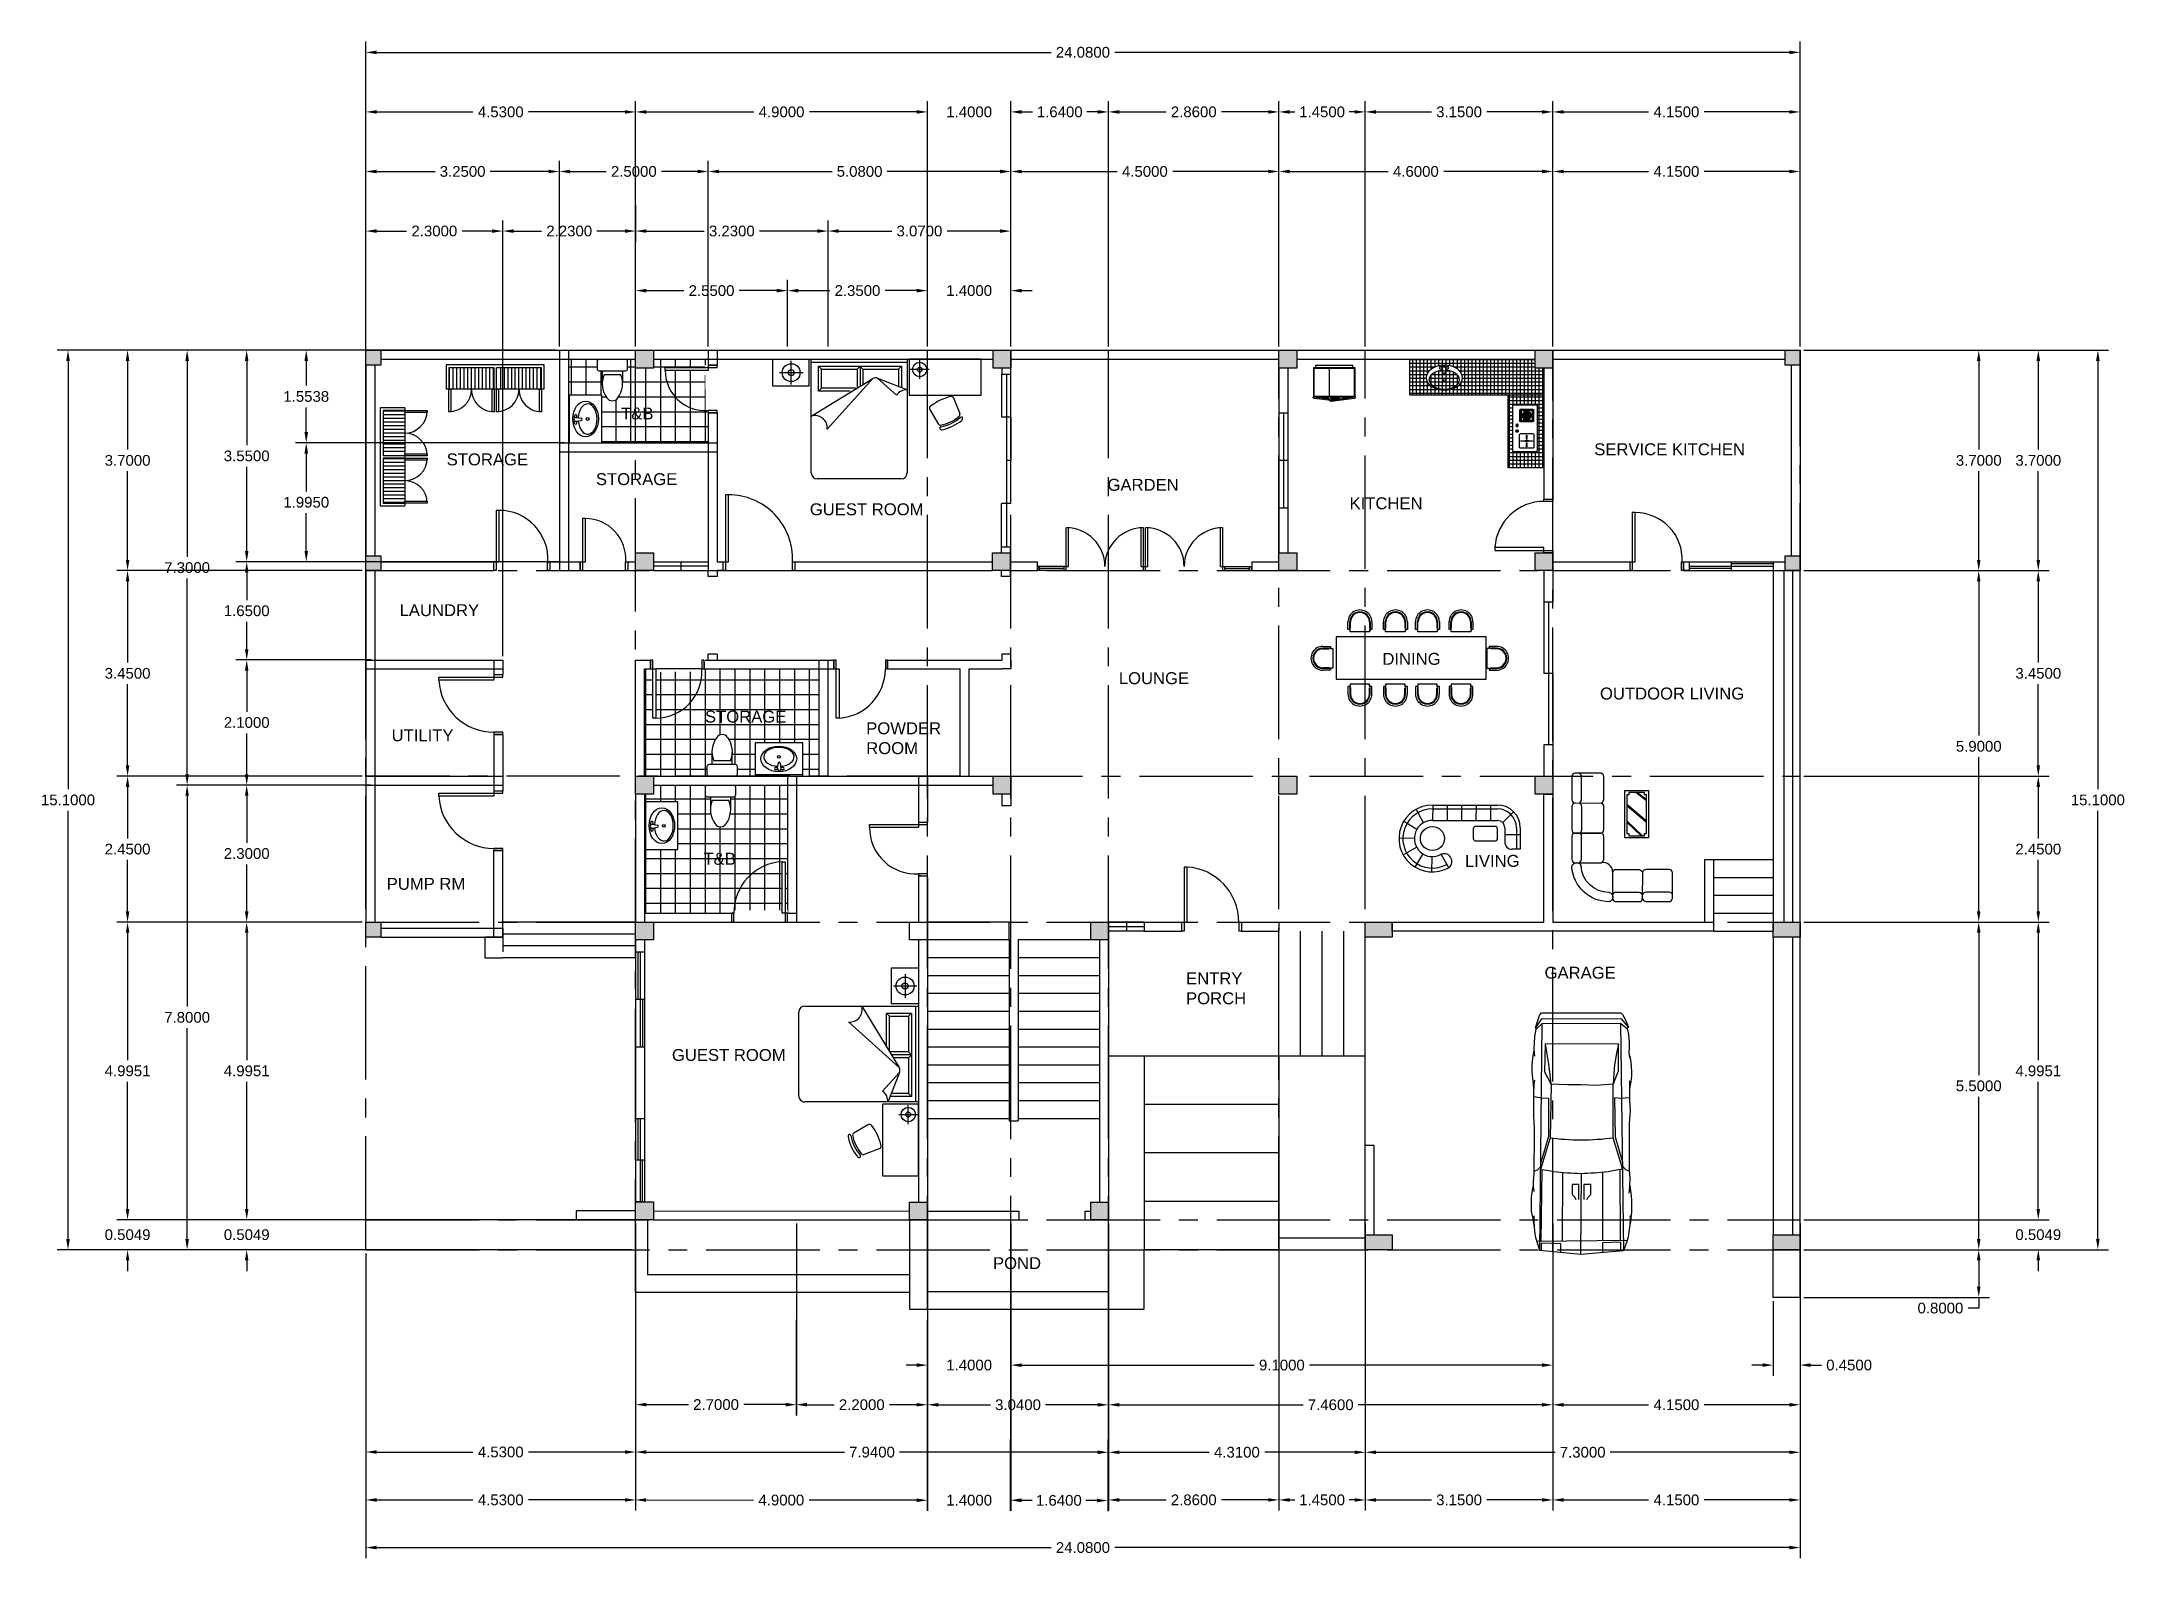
# Model space of a CAD drawing. Header units: inches. Extents: x 994 to 6777, y -637 to 5407.
# Drawn here: x 6705.61 to 6740.58, y -617.73 to -592.27 of the extents above; entities that cross this region are included whole.
import ezdxf

# ---------------------------------------------------------------- set-up
doc = ezdxf.new("R2010")
doc.units = ezdxf.units.IN
doc.header["$MEASUREMENT"] = 0
doc.set_wipeout_variables(frame=1)
doc.linetypes.add('CENTER2', pattern=[28.575, 19.05, -3.175, 3.175, -3.175])
doc.styles.get("Standard").update_dxf_attribs({"font": 'arial.ttf'})
doc.dimstyles.get("Standard").update_dxf_attribs({"dimtxt": 0.18, "dimasz": 0.18, "dimexe": 0.18, "dimexo": 0.0625, "dimgap": 0.09, "dimtad": 0, "dimtih": 1, "dimtoh": 1, "dimdec": 4, "dimzin": 0, "dimdsep": 46, "dimtxsty": 'Standard', "dimcen": 0.09, "dimadec": 0, "dimazin": 0, "dimtfac": 1, "dimtdec": 4, "dimtofl": 0, "dimtmove": 0, "dimatfit": 3, "dimfxl": 1, "dimtolj": 1, "dimtzin": 0, "dimarcsym": 0})
pattern_1 = [(0, (6689.00436, -625.22683), (0, 0.25), []), (90, (6689.00436, -625.22683), (-0.25, 2e-17), [])]

msp = doc.modelspace()

# ---------------------------------------------------------------- texts
at = {"char_height": 0.2, "attachment_point": 1}
for s, width, insert in [('T&B', 0.9214661, (6715.33912, -598.40691)), ('STORAGE', 0.2, (6712.41067, -599.17768)), ('SERVICE KITCHEN', 2.9837657, (6731.6777, -599.00785)), ('STORAGE', 0.2, (6714.91621, -599.50915)), ('GARDEN', 0.2, (6723.50606, -599.60462)), ('GUEST ROOM', 2.0145526, (6718.50739, -600.01546)), ('KITCHEN', 0.2, (6727.5692, -599.91428)), ('LAUNDRY', 0.2, (6711.62001, -601.70869)), ('DINING', 0.2, (6728.12083, -602.52595)), ('LOUNGE', 0.2, (6723.69526, -602.85063)), ('OUTDOOR LIVING', 3.4618398, (6731.7738, -603.10804)), ('LIVING', 0.2, (6729.50799, -605.91756)), ('PUMP RM', 1.4674408, (6711.40388, -606.30244)), ('\\pxt3;ENTRY PORCH', 1.0568582, (6724.82472, -607.89016)), ('GARAGE', 0.2, (6730.84362, -607.79491)), ('GUEST ROOM', 2.4680189, (6716.19222, -609.1756)), ('POND', 0.2, (6721.58263, -612.67016))]:
    msp.add_mtext_dynamic_manual_height_columns(s, width=width, gutter_width=1, heights=[0], dxfattribs=dict(at, insert=insert))

# ---------------------------------------------------------------- blocks, each defined once
blk = doc.blocks.new('*U659')
blk.add_wipeout([(0, 0.2), (0.761, 0.195), (0.934, -0.049), (0, -0.048)])
for points in [[(0.038, 0.15), (0.088, 0.15), (0.088, 0.875), (0.038, 0.875)], [(0, 0.15), (0.038, 0.15), (0.038, 0), (0, 0)], [(0.762, 0.15), (0.8, 0.15), (0.8, 0), (0.762, 0)]]:
    blk.add_lwpolyline(points, close=True)
blk = doc.blocks.new('*U670')
blk.add_wipeout([(0, 0.2), (0.861, 0.195), (0.934, -0.049), (0, -0.048)])
for points in [[(0.038, 0.15), (0.088, 0.15), (0.088, 0.975), (0.038, 0.975)], [(0, 0.15), (0.038, 0.15), (0.038, 0), (0, 0)], [(0.863, 0.15), (0.9, 0.15), (0.9, 0), (0.863, 0)]]:
    blk.add_lwpolyline(points, close=True)
blk = doc.blocks.new('*U669')
blk.add_wipeout([(0, 0.2), (0.861, 0.195), (0.934, -0.049), (0, -0.048)])
for points in [[(0.038, 0.15), (0.088, 0.15), (0.088, 0.975), (0.038, 0.975)], [(0, 0.15), (0.038, 0.15), (0.038, 0), (0, 0)], [(0.862, 0.15), (0.9, 0.15), (0.9, 0), (0.862, 0)]]:
    blk.add_lwpolyline(points, close=True)
blk = doc.blocks.new('*U660')
blk.add_wipeout([(0, -0.2), (0.861, -0.195), (0.934, 0.049), (0, 0.048)])
for points in [[(0, -0.15), (0.038, -0.15), (0.038, 0), (0, 0)], [(0.863, -0.15), (0.9, -0.15), (0.9, 0), (0.863, 0)], [(0.038, -0.15), (0.088, -0.15), (0.088, -0.975), (0.038, -0.975)]]:
    blk.add_lwpolyline(points, close=True)
blk = doc.blocks.new('*U663')
blk.add_wipeout([(0, 0.2), (-0.761, 0.195), (-0.934, -0.049), (0, -0.048)])
for points in [[(-0.038, 0.15), (-0.088, 0.15), (-0.088, 0.875), (-0.038, 0.875)], [(-0.762, 0.15), (-0.8, 0.15), (-0.8, 0), (-0.762, 0)], [(0, 0.15), (-0.038, 0.15), (-0.038, 0), (0, 0)]]:
    blk.add_lwpolyline(points, close=True)
blk = doc.blocks.new('*U658')
blk.add_wipeout([(0, 0.2), (0.899, 0.195), (0.934, -0.049), (0, -0.048)])
for points in [[(0.038, 0.15), (0.088, 0.15), (0.088, 1.012), (0.038, 1.012)], [(0, 0.15), (0.038, 0.15), (0.038, 0), (0, 0)], [(0.9, 0.15), (0.938, 0.15), (0.938, 0), (0.9, 0)]]:
    blk.add_lwpolyline(points, close=True)
blk = doc.blocks.new('*U668')
blk.add_wipeout([(0, 0.2), (-0.961, 0.195), (-0.934, -0.049), (0, -0.048)])
for points in [[(-0.038, 0.15), (-0.088, 0.15), (-0.088, 1.075), (-0.038, 1.075)], [(-0.962, 0.15), (-1, 0.15), (-1, 0), (-0.962, 0)], [(0, 0.15), (-0.038, 0.15), (-0.038, 0), (0, 0)]]:
    blk.add_lwpolyline(points, close=True)
blk = doc.blocks.new('*U661')
blk.add_wipeout([(0, 0.2), (-0.961, 0.195), (-0.934, -0.049), (0, -0.048)])
for points in [[(-0.038, 0.15), (-0.088, 0.15), (-0.088, 1.075), (-0.038, 1.075)], [(-0.962, 0.15), (-1, 0.15), (-1, 0), (-0.962, 0)], [(0, 0.15), (-0.038, 0.15), (-0.038, 0), (0, 0)]]:
    blk.add_lwpolyline(points, close=True)
blk = doc.blocks.new('*U662')
blk.add_wipeout([(0, 0.2), (1.161, 0.195), (0.934, -0.049), (0, -0.048)])
for points in [[(0.038, 0.15), (0.088, 0.15), (0.088, 1.275), (0.038, 1.275)], [(0, 0.15), (0.038, 0.15), (0.038, 0), (0, 0)], [(1.162, 0.15), (1.2, 0.15), (1.2, 0), (1.162, 0)]]:
    blk.add_lwpolyline(points, close=True)
blk = doc.blocks.new('洗面盆')
for p, q in [((-69, 219), (-32, 219)), ((-69, 180), (-36, 180)), ((-39, 199), (-25, 106)), ((25, 199), (11, 109)), ((18, 219), (54, 219)), ((22, 180), (54, 180))]:
    blk.add_line(p, q)
blk.add_circle((0, 0), 23.2)
for centre, radius, start, end in [((-69, 200), 19.5, 90, 270), ((-7, 199), 32.1, 342.1454, 197.5932), ((-7, 109), 17.8, 188.7966, 0), ((54, 200), 19.5, 270, 90)]:
    blk.add_arc(centre, radius, start, end)
blk.add_ellipse((1, 34), major_axis=(-300, 0), ratio=0.715134)
blk.add_ellipse((0, 0), major_axis=(-255, 0), ratio=0.622378, start_param=4.841075, end_param=10.922958)
blk = doc.blocks.new('海龙工具_2010113011390638')
at = {"color": 8}
for p, q in [((-2, 672), (187, 697)), ((204, 685), (206, 671)), ((501, 656), (501, 65))]:
    blk.add_line(p, q, dxfattribs=at)
blk.add_line((527, 671), (532, 712))
for points in [[(488, 745), (-49, 671), (-50, 680, -0.414214), (-34, 702), (465, 771, -0.414214), (487, 755)], [(851, 671), (504, 716), (505, 726, -0.414214), (527, 743), (836, 702, -0.414214), (853, 680)]]:
    blk.add_lwpolyline(points, format="xyb", close=True)
blk.add_lwpolyline([(-49, 50), (851, 50), (851, 671), (-49, 671)], close=True)
blk.add_lwpolyline([(-34, 656), (-34, 65), (837, 65), (837, 656)], close=True, dxfattribs=at)
for points in [[(467, 671), (460, 721, 0.414214), (443, 734), (221, 702, 0.414214), (209, 685), (211, 671)], [(301, 671), (298, 694, -0.414214), (306, 704), (427, 721, -0.414214), (437, 714), (443, 671)], [(642, 693), (541, 706, 0.414214), (536, 702), (532, 670)], [(541, 706), (642, 693, -0.414214), (647, 687), (644, 671)], [(813, 671), (658, 691, 0.414214), (653, 687), (651, 671)]]:
    blk.add_lwpolyline(points, format="xyb", dxfattribs=at)
for points in [[(462, 741), (472, 671)], [(0, 50), (0, 0), (802, 0), (802, 50)]]:
    blk.add_lwpolyline(points)
for centre in [(317, 687), (351, 692), (386, 697), (421, 702)]:
    blk.add_circle(centre, 14.9, dxfattribs=at)
for centre, radius, start, end in [((0, 658), 14.6, 98.1506, 119.4358), ((189, 683), 14.6, 8.1506, 98.1506), ((356, 658), 14.9, 60.8698, 119.1302), ((391, 663), 14.9, 32.6938, 147.3062), ((426, 668), 14.9, 11.9338, 168.0662)]:
    blk.add_arc(centre, radius, start, end, dxfattribs=at)
blk = doc.blocks.new('YLD.Studio-qq2262271886-185')
blk.add_wipeout([(18645, 8746), (18644, 8748), (18643, 8750), (18642, 8752), (18642, 8754), (18642, 8757), (18642, 9141), (18642, 9143), (18642, 9145), (18643, 9148), (18644, 9150), (18645, 9152), (18647, 9154), (18649, 9155), (18651, 9156), (18653, 9157), (18655, 9158), (18657, 9159), (18660, 9159), (19404, 9159), (19406, 9159), (19408, 9158), (19411, 9157), (19413, 9156), (19415, 9155), (19416, 9154), (19418, 9152), (19419, 9150), (19420, 9148), (19421, 9145), (19422, 9143), (19422, 9141), (19422, 8757), (19422, 8754), (19421, 8752), (19420, 8750), (19419, 8748), (19418, 8746), (19416, 8744), (19415, 8743), (19413, 8741), (19411, 8740), (19408, 8739), (19406, 8739), (19404, 8739), (18660, 8739), (18657, 8739), (18655, 8739), (18653, 8740), (18651, 8741), (18649, 8743), (18647, 8744)])
for p, q in [((18642, 9145), (18643, 9148)), ((18642, 9143), (18642, 9145)), ((18642, 9141), (18642, 9143)), ((18642, 9141), (18642, 8757)), ((18643, 9148), (18644, 9150)), ((18644, 9150), (18645, 9152)), ((18645, 9152), (18647, 9154)), ((18647, 9154), (18649, 9155)), ((18649, 9155), (18651, 9156)), ((18651, 9156), (18653, 9157)), ((18653, 9157), (18655, 9158)), ((18655, 9158), (18657, 9159)), ((18657, 9159), (18660, 9159)), ((19404, 9159), (18660, 9159)), ((19404, 9159), (19406, 9159)), ((19406, 9159), (19408, 9158)), ((19408, 9158), (19411, 9157)), ((19411, 9157), (19413, 9156)), ((19413, 9156), (19415, 9155)), ((19415, 9155), (19416, 9154)), ((19416, 9154), (19418, 9152)), ((19418, 9152), (19419, 9150)), ((19419, 9150), (19420, 9148)), ((19420, 9148), (19421, 9145)), ((19421, 9145), (19422, 9143)), ((19422, 9143), (19422, 9141)), ((19422, 8757), (19422, 9141)), ((18642, 8757), (18642, 8754)), ((18642, 8754), (18642, 8752)), ((18642, 8752), (18643, 8750)), ((18643, 8750), (18644, 8748)), ((18644, 8748), (18645, 8746)), ((18645, 8746), (18647, 8744)), ((18647, 8744), (18649, 8743)), ((18649, 8743), (18651, 8741)), ((19413, 8741), (19415, 8743)), ((19415, 8743), (19416, 8744)), ((19416, 8744), (19418, 8746)), ((19418, 8746), (19419, 8748)), ((19419, 8748), (19420, 8750)), ((19420, 8750), (19421, 8752)), ((19421, 8752), (19422, 8754)), ((19422, 8754), (19422, 8757)), ((18651, 8741), (18653, 8740)), ((18653, 8740), (18655, 8739)), ((18655, 8739), (18657, 8739)), ((18657, 8739), (18660, 8739)), ((18660, 8739), (19404, 8739)), ((19404, 8739), (19406, 8739)), ((19406, 8739), (19408, 8739)), ((19408, 8739), (19411, 8740)), ((19411, 8740), (19413, 8741))]:
    blk.add_line(p, q)
at = {"color": 251}
for p, q in [((18719, 9090), (18720, 9092)), ((18720, 9092), (18721, 9094)), ((18721, 9094), (18722, 9095)), ((18722, 9095), (18724, 9096)), ((18724, 9096), (18726, 9097)), ((18726, 9097), (18727, 9098)), ((18727, 9098), (18729, 9099)), ((18729, 9099), (18731, 9099)), ((18731, 9099), (18733, 9099)), ((18905, 9099), (18733, 9099)), ((18733, 9091), (18735, 9092)), ((18735, 9092), (18736, 9092)), ((18736, 9092), (18738, 9092)), ((18900, 9092), (18738, 9092)), ((18900, 9092), (18901, 9092)), ((18901, 9092), (18903, 9092)), ((18903, 9092), (18905, 9091)), ((18905, 9099), (18907, 9099)), ((18907, 9099), (18909, 9099)), ((18909, 9099), (18910, 9098)), ((18910, 9098), (18912, 9097)), ((18912, 9097), (18914, 9096)), ((18914, 9096), (18915, 9095)), ((18915, 9095), (18917, 9094)), ((18917, 9094), (18918, 9092)), ((18918, 9092), (18919, 9090)), ((18718, 9086), (18719, 9088)), ((18718, 9084), (18718, 9086)), ((18718, 9084), (18718, 8873)), ((18718, 8873), (18718, 8871)), ((18719, 8870), (18718, 8871)), ((18719, 9088), (18719, 9090)), ((18719, 8870), (18719, 8868)), ((18719, 8868), (18720, 8866)), ((18720, 8866), (18721, 8864)), ((18721, 8864), (18722, 8863)), ((18722, 8863), (18724, 8862)), ((18724, 9080), (18725, 9082)), ((18724, 9078), (18724, 9080)), ((18724, 9078), (18724, 8880)), ((18724, 8880), (18724, 8878)), ((18724, 8878), (18725, 8876)), ((18724, 8862), (18726, 8860)), ((18725, 9083), (18726, 9085)), ((18725, 9082), (18725, 9083)), ((18725, 8876), (18725, 8874)), ((18725, 8874), (18726, 8873)), ((18726, 9085), (18727, 9087)), ((18726, 8873), (18727, 8871)), ((18726, 8860), (18727, 8860)), ((18727, 9087), (18728, 9088)), ((18727, 8871), (18728, 8870)), ((18727, 8860), (18729, 8859)), ((18728, 9088), (18730, 9089)), ((18728, 8870), (18730, 8869)), ((18729, 8859), (18731, 8859)), ((18730, 9089), (18731, 9090)), ((18730, 8869), (18731, 8868)), ((18731, 9090), (18733, 9091)), ((18731, 8868), (18733, 8867)), ((18731, 8859), (18733, 8858)), ((18733, 8867), (18735, 8866)), ((18733, 8858), (18905, 8858)), ((18735, 8866), (18736, 8866)), ((18736, 8866), (18738, 8866)), ((18737, 8983), (18737, 8983)), ((18737, 8974), (18737, 8983)), ((18737, 8983), (18741, 8983)), ((18737, 8974), (18737, 8974)), ((18741, 8974), (18737, 8974)), ((18738, 8866), (18900, 8866)), ((18747, 8983), (18741, 8983)), ((18741, 8974), (18747, 8974)), ((18747, 8983), (18749, 8998)), ((18753, 8983), (18747, 8983)), ((18749, 8960), (18747, 8974)), ((18747, 8974), (18753, 8974)), ((18749, 8998), (18756, 9015)), ((18756, 8943), (18749, 8960)), ((18753, 8983), (18754, 8996)), ((18761, 8983), (18753, 8983)), ((18754, 8962), (18753, 8974)), ((18761, 8974), (18753, 8974)), ((18754, 8996), (18761, 9012)), ((18761, 8945), (18754, 8962)), ((18756, 9015), (18767, 9030)), ((18767, 8928), (18756, 8943)), ((18761, 9012), (18772, 9026)), ((18761, 8987), (18765, 9001)), ((18761, 8983), (18761, 8987)), ((18761, 8983), (18781, 8983)), ((18761, 8972), (18761, 8974)), ((18761, 8974), (18781, 8974)), ((18761, 8972), (18765, 8957)), ((18772, 8932), (18761, 8945)), ((18765, 9001), (18773, 9015)), ((18765, 8957), (18773, 8944)), ((18767, 9030), (18783, 9042)), ((18783, 8916), (18767, 8928)), ((18772, 9026), (18785, 9037)), ((18785, 8921), (18772, 8932)), ((18784, 9025), (18773, 9015)), ((18773, 8944), (18783, 8933)), ((18783, 8994), (18781, 8984)), ((18784, 8994), (18781, 8984)), ((18781, 8984), (18781, 8983)), ((18781, 8984), (18781, 8983)), ((18781, 8983), (18781, 8983)), ((18781, 8983), (18784, 8983)), ((18781, 8974), (18781, 8974)), ((18781, 8974), (18783, 8964)), ((18781, 8974), (18784, 8965)), ((18781, 8974), (18781, 8974)), ((18781, 8974), (18781, 8974)), ((18781, 8974), (18784, 8974)), ((18783, 9042), (18800, 9049)), ((18788, 9003), (18783, 8994)), ((18783, 8964), (18788, 8956)), ((18796, 8925), (18783, 8933)), ((18800, 8909), (18783, 8916)), ((18797, 9033), (18784, 9025)), ((18789, 9002), (18784, 8994)), ((18787, 8992), (18784, 8984)), ((18784, 8984), (18784, 8983)), ((18784, 8983), (18786, 8983)), ((18784, 8974), (18787, 8966)), ((18784, 8974), (18786, 8974)), ((18784, 8965), (18788, 8956)), ((18785, 9037), (18802, 9043)), ((18802, 8914), (18785, 8921)), ((18786, 8983), (18786, 8974)), ((18791, 9000), (18787, 8992)), ((18787, 8966), (18791, 8958)), ((18796, 9010), (18788, 9003)), ((18788, 8956), (18795, 8948)), ((18788, 8956), (18795, 8949)), ((18796, 9009), (18789, 9002)), ((18798, 9007), (18791, 9000)), ((18791, 8958), (18797, 8951)), ((18795, 8949), (18804, 8944)), ((18795, 8948), (18804, 8943)), ((18804, 9015), (18796, 9010)), ((18804, 9014), (18796, 9009)), ((18811, 8921), (18796, 8925)), ((18797, 9033), (18812, 9036)), ((18797, 8951), (18805, 8947)), ((18806, 9011), (18798, 9007)), ((18800, 9049), (18814, 9051)), ((18814, 8907), (18800, 8909)), ((18802, 8986), (18801, 8981)), ((18801, 8981), (18801, 8977)), ((18801, 8977), (18802, 8972)), ((18802, 9043), (18814, 9045)), ((18805, 8990), (18802, 8986)), ((18804, 8985), (18802, 8981)), ((18802, 8981), (18802, 8977)), ((18802, 8977), (18803, 8973)), ((18802, 8972), (18805, 8968)), ((18814, 8913), (18802, 8914)), ((18803, 8973), (18806, 8969)), ((18814, 9017), (18804, 9015)), ((18814, 9017), (18804, 9014)), ((18806, 8989), (18804, 8985)), ((18804, 8944), (18814, 8941)), ((18804, 8943), (18814, 8941)), ((18808, 8993), (18805, 8990)), ((18805, 8968), (18808, 8965)), ((18805, 8947), (18814, 8944)), ((18815, 9014), (18806, 9011)), ((18809, 8992), (18806, 8989)), ((18806, 8969), (18809, 8966)), ((18812, 8995), (18808, 8993)), ((18808, 8965), (18812, 8962)), ((18813, 8994), (18809, 8992)), ((18809, 8966), (18812, 8964)), ((18811, 8921), (18814, 8921)), ((18812, 9036), (18814, 9036)), ((18817, 8997), (18812, 8995)), ((18812, 8964), (18817, 8962)), ((18812, 8962), (18816, 8961)), ((18817, 8995), (18813, 8994)), ((18814, 9078), (18823, 9078)), ((18814, 9075), (18814, 9078)), ((18814, 9051), (18814, 9075)), ((18814, 9051), (18814, 9045)), ((18814, 9045), (18814, 9036)), ((18814, 9036), (18814, 9022)), ((18823, 9022), (18814, 9022)), ((18814, 9017), (18824, 9017)), ((18814, 9017), (18824, 9017)), ((18823, 8944), (18814, 8944)), ((18814, 8941), (18824, 8941)), ((18814, 8941), (18824, 8941)), ((18823, 8935), (18814, 8935)), ((18814, 8921), (18814, 8935)), ((18814, 8913), (18814, 8921)), ((18814, 8907), (18814, 8913)), ((18814, 8883), (18814, 8907)), ((18814, 8883), (18814, 8879)), ((18814, 8879), (18823, 8879)), ((18824, 9013), (18815, 9014)), ((18821, 8961), (18816, 8961)), ((18821, 8997), (18817, 8997)), ((18817, 8995), (18821, 8995)), ((18817, 8962), (18821, 8962)), ((18826, 8995), (18821, 8997)), ((18825, 8994), (18821, 8995)), ((18821, 8962), (18825, 8963)), ((18821, 8961), (18826, 8962)), ((18823, 9075), (18823, 9078)), ((18823, 9075), (18823, 9051)), ((18823, 9051), (18838, 9049)), ((18823, 9051), (18823, 9045)), ((18823, 9045), (18836, 9043)), ((18823, 9045), (18823, 9036)), ((18823, 9036), (18827, 9036)), ((18823, 9036), (18823, 9022)), ((18823, 8944), (18832, 8947)), ((18823, 8921), (18823, 8935)), ((18826, 8921), (18823, 8921)), ((18823, 8913), (18823, 8921)), ((18836, 8914), (18823, 8913)), ((18823, 8907), (18823, 8913)), ((18838, 8909), (18823, 8907)), ((18823, 8883), (18823, 8907)), ((18823, 8883), (18823, 8879)), ((18834, 9014), (18824, 9017)), ((18834, 9014), (18824, 9017)), ((18832, 9011), (18824, 9013)), ((18824, 8941), (18833, 8944)), ((18824, 8941), (18833, 8943)), ((18829, 8992), (18825, 8994)), ((18825, 8963), (18829, 8966)), ((18830, 8993), (18826, 8995)), ((18826, 8962), (18830, 8965)), ((18841, 8925), (18826, 8921)), ((18841, 9032), (18827, 9036)), ((18832, 8989), (18829, 8992)), ((18829, 8966), (18832, 8969)), ((18833, 8990), (18830, 8993)), ((18830, 8965), (18833, 8968)), ((18840, 9006), (18832, 9011)), ((18834, 8985), (18832, 8989)), ((18832, 8969), (18834, 8972)), ((18832, 8947), (18840, 8951)), ((18835, 8986), (18833, 8990)), ((18833, 8968), (18835, 8972)), ((18833, 8944), (18842, 8949)), ((18833, 8943), (18842, 8948)), ((18842, 9009), (18834, 9014)), ((18842, 9009), (18834, 9014)), ((18835, 8981), (18834, 8985)), ((18834, 8972), (18835, 8977)), ((18837, 8981), (18835, 8986)), ((18835, 8977), (18835, 8981)), ((18835, 8972), (18837, 8976)), ((18836, 9043), (18852, 9037)), ((18852, 8921), (18836, 8914)), ((18837, 8976), (18837, 8981)), ((18838, 9049), (18855, 9042)), ((18855, 8916), (18838, 8909)), ((18847, 9000), (18840, 9006)), ((18840, 8951), (18846, 8958)), ((18841, 9032), (18854, 9025)), ((18854, 8933), (18841, 8925)), ((18850, 9002), (18842, 9009)), ((18849, 9002), (18842, 9009)), ((18842, 8949), (18849, 8956)), ((18842, 8948), (18849, 8955)), ((18846, 8958), (18851, 8965)), ((18851, 8992), (18847, 9000)), ((18854, 8993), (18849, 9002)), ((18849, 8955), (18854, 8964)), ((18849, 8956), (18854, 8964)), ((18855, 8993), (18850, 9002)), ((18853, 8983), (18851, 8992)), ((18851, 8983), (18851, 8974)), ((18853, 8983), (18851, 8983)), ((18851, 8965), (18853, 8974)), ((18853, 8974), (18851, 8974)), ((18852, 9037), (18866, 9026)), ((18866, 8932), (18852, 8921)), ((18857, 8983), (18853, 8983)), ((18853, 8974), (18853, 8974)), ((18857, 8974), (18853, 8974)), ((18865, 9014), (18854, 9025)), ((18857, 8984), (18854, 8993)), ((18854, 8964), (18857, 8974)), ((18854, 8964), (18857, 8974)), ((18865, 8943), (18854, 8933)), ((18855, 9042), (18870, 9030)), ((18857, 8984), (18855, 8993)), ((18870, 8928), (18855, 8916)), ((18857, 8983), (18857, 8984)), ((18857, 8983), (18857, 8984)), ((18876, 8983), (18857, 8983)), ((18857, 8983), (18857, 8983)), ((18857, 8974), (18857, 8974)), ((18857, 8974), (18857, 8974)), ((18876, 8974), (18857, 8974)), ((18857, 8974), (18857, 8974)), ((18873, 9001), (18865, 9014)), ((18865, 8943), (18872, 8956)), ((18866, 9026), (18877, 9012)), ((18877, 8945), (18866, 8932)), ((18870, 9030), (18882, 9015)), ((18882, 8943), (18870, 8928)), ((18876, 8971), (18872, 8956)), ((18873, 9001), (18876, 8986)), ((18876, 8986), (18876, 8983)), ((18885, 8983), (18876, 8983)), ((18876, 8974), (18876, 8971)), ((18885, 8974), (18876, 8974)), ((18877, 9012), (18883, 8996)), ((18883, 8962), (18877, 8945)), ((18882, 9015), (18889, 8998)), ((18889, 8960), (18882, 8943)), ((18883, 8996), (18885, 8983)), ((18885, 8974), (18883, 8962)), ((18885, 8983), (18891, 8983)), ((18885, 8974), (18891, 8974)), ((18889, 8998), (18891, 8983)), ((18891, 8974), (18889, 8960)), ((18897, 8983), (18891, 8983)), ((18891, 8974), (18897, 8974)), ((18897, 8983), (18901, 8983)), ((18897, 8974), (18901, 8974)), ((18901, 8866), (18900, 8866)), ((18901, 8974), (18901, 8983)), ((18903, 8866), (18901, 8866)), ((18905, 8867), (18903, 8866)), ((18905, 9091), (18907, 9090)), ((18907, 8868), (18905, 8867)), ((18907, 8859), (18905, 8858)), ((18907, 9090), (18908, 9089)), ((18908, 8869), (18907, 8868)), ((18909, 8859), (18907, 8859)), ((18908, 9089), (18909, 9088)), ((18909, 8870), (18908, 8869)), ((18909, 9088), (18911, 9087)), ((18911, 8871), (18909, 8870)), ((18910, 8860), (18909, 8859)), ((18912, 8860), (18910, 8860)), ((18911, 9087), (18912, 9085)), ((18912, 8873), (18911, 8871)), ((18912, 9085), (18913, 9083)), ((18913, 8874), (18912, 8873)), ((18914, 8862), (18912, 8860)), ((18913, 9083), (18913, 9082)), ((18913, 9082), (18913, 9080)), ((18913, 9080), (18914, 9078)), ((18914, 8880), (18913, 8878)), ((18913, 8878), (18913, 8876)), ((18913, 8876), (18913, 8874)), ((18914, 8880), (18914, 9078)), ((18915, 8863), (18914, 8862)), ((18917, 8864), (18915, 8863)), ((18918, 8866), (18917, 8864)), ((18919, 8868), (18918, 8866)), ((18919, 9090), (18919, 9088)), ((18919, 9088), (18920, 9086)), ((18920, 8871), (18919, 8870)), ((18919, 8870), (18919, 8868)), ((18920, 9086), (18920, 9084)), ((18920, 8873), (18920, 9084)), ((18920, 8873), (18920, 8871))]:
    blk.add_line(p, q, dxfattribs=at)
at = {"color": 250}
for p, q in [((18735, 9081), (18734, 9080)), ((18734, 9080), (18734, 9080)), ((18734, 9080), (18734, 9079)), ((18734, 9079), (18734, 9078)), ((18734, 9079), (18734, 9079)), ((18734, 9078), (18734, 8880)), ((18734, 8880), (18734, 8879)), ((18734, 8879), (18734, 8878)), ((18734, 8879), (18734, 8879)), ((18734, 8878), (18734, 8877)), ((18734, 8877), (18735, 8877)), ((18735, 9082), (18735, 9081)), ((18736, 9082), (18735, 9082)), ((18735, 9081), (18735, 9081)), ((18735, 8877), (18735, 8876)), ((18735, 8876), (18735, 8876)), ((18735, 8876), (18736, 8876)), ((18737, 9083), (18736, 9082)), ((18736, 9082), (18736, 9082)), ((18736, 8876), (18736, 8875)), ((18736, 8875), (18737, 8875)), ((18738, 9083), (18737, 9083)), ((18738, 9077), (18737, 9076)), ((18737, 9076), (18737, 9075)), ((18737, 9076), (18737, 9076)), ((18737, 9075), (18737, 9075)), ((18737, 9075), (18737, 9074)), ((18737, 9074), (18737, 8983)), ((18737, 8974), (18737, 8884)), ((18737, 8884), (18737, 8883)), ((18737, 8883), (18737, 8882)), ((18737, 8882), (18737, 8882)), ((18737, 8882), (18737, 8881)), ((18737, 8881), (18738, 8881)), ((18737, 8875), (18738, 8875)), ((18739, 9083), (18738, 9083)), ((18739, 9078), (18738, 9077)), ((18738, 9077), (18738, 9077)), ((18738, 8881), (18738, 8880)), ((18738, 8880), (18739, 8880)), ((18738, 8875), (18739, 8875)), ((18899, 9083), (18739, 9083)), ((18740, 9078), (18739, 9078)), ((18739, 9078), (18739, 9078)), ((18739, 8880), (18739, 8880)), ((18739, 8880), (18740, 8879)), ((18739, 8875), (18899, 8875)), ((18740, 9078), (18740, 9078)), ((18741, 9079), (18740, 9078)), ((18740, 8879), (18741, 8879)), ((18740, 8879), (18740, 8879)), ((18742, 9079), (18741, 9079)), ((18741, 9075), (18741, 9075)), ((18741, 9075), (18741, 9074)), ((18741, 9075), (18741, 9075)), ((18741, 9075), (18741, 9075)), ((18741, 9075), (18741, 9075)), ((18741, 9075), (18741, 9075)), ((18742, 9075), (18741, 9075)), ((18741, 9075), (18741, 9075)), ((18741, 9074), (18741, 9074)), ((18741, 9074), (18741, 9074)), ((18741, 9074), (18741, 9074)), ((18741, 9074), (18741, 9074)), ((18741, 9074), (18741, 8983)), ((18741, 8974), (18741, 8884)), ((18741, 8884), (18741, 8883)), ((18741, 8884), (18741, 8884)), ((18741, 8883), (18741, 8883)), ((18741, 8883), (18742, 8883)), ((18741, 8883), (18741, 8883)), ((18741, 8883), (18741, 8883)), ((18741, 8883), (18741, 8883)), ((18741, 8883), (18741, 8883)), ((18741, 8883), (18741, 8883)), ((18741, 8883), (18741, 8883)), ((18741, 8883), (18741, 8883)), ((18741, 8883), (18741, 8883)), ((18741, 8879), (18742, 8879)), ((18896, 9079), (18742, 9079)), ((18814, 9075), (18742, 9075)), ((18742, 8883), (18814, 8883)), ((18742, 8879), (18814, 8879)), ((18896, 9075), (18823, 9075)), ((18823, 8883), (18896, 8883)), ((18823, 8879), (18896, 8879)), ((18897, 9079), (18896, 9079)), ((18897, 9075), (18896, 9075)), ((18896, 9075), (18896, 9075)), ((18896, 8883), (18896, 8883)), ((18896, 8883), (18897, 8883)), ((18896, 8879), (18897, 8879)), ((18898, 9078), (18897, 9078)), ((18897, 9078), (18897, 9079)), ((18897, 9075), (18897, 9075)), ((18897, 9075), (18897, 9075)), ((18897, 9075), (18897, 9075)), ((18897, 9075), (18897, 9075)), ((18897, 9075), (18897, 9075)), ((18897, 9074), (18897, 9075)), ((18897, 8983), (18897, 9074)), ((18897, 9074), (18897, 9074)), ((18897, 9074), (18897, 9074)), ((18897, 9074), (18897, 9074)), ((18897, 9074), (18897, 9074)), ((18897, 8884), (18897, 8974)), ((18897, 8884), (18897, 8884)), ((18897, 8883), (18897, 8884)), ((18897, 8883), (18897, 8883)), ((18897, 8883), (18897, 8883)), ((18897, 8883), (18897, 8883)), ((18897, 8883), (18897, 8883)), ((18897, 8883), (18897, 8883)), ((18897, 8883), (18897, 8883)), ((18897, 8883), (18897, 8883)), ((18897, 8883), (18897, 8883)), ((18897, 8879), (18897, 8879)), ((18897, 8879), (18898, 8879)), ((18899, 9078), (18898, 9078)), ((18898, 8879), (18899, 8880)), ((18900, 9083), (18899, 9083)), ((18899, 9078), (18899, 9078)), ((18900, 9077), (18899, 9078)), ((18899, 8880), (18900, 8880)), ((18899, 8880), (18899, 8880)), ((18899, 8875), (18900, 8875)), ((18901, 9083), (18900, 9083)), ((18900, 9076), (18900, 9077)), ((18900, 9077), (18900, 9077)), ((18901, 9075), (18900, 9076)), ((18900, 9076), (18900, 9076)), ((18900, 8882), (18901, 8882)), ((18900, 8881), (18900, 8882)), ((18900, 8880), (18900, 8881)), ((18900, 8881), (18900, 8881)), ((18900, 8875), (18901, 8875)), ((18901, 9082), (18901, 9083)), ((18902, 9082), (18901, 9082)), ((18901, 9075), (18901, 9075)), ((18901, 9074), (18901, 9075)), ((18901, 8983), (18901, 9074)), ((18901, 8884), (18901, 8974)), ((18901, 8883), (18901, 8884)), ((18901, 8882), (18901, 8883)), ((18901, 8875), (18902, 8876)), ((18901, 8875), (18901, 8875)), ((18903, 9081), (18902, 9082)), ((18902, 9082), (18902, 9082)), ((18902, 8876), (18903, 8876)), ((18902, 8876), (18902, 8876)), ((18904, 9080), (18903, 9081)), ((18903, 9081), (18903, 9081)), ((18903, 8876), (18903, 8877)), ((18903, 8877), (18904, 8877)), ((18904, 9079), (18904, 9080)), ((18904, 9080), (18904, 9080)), ((18904, 9079), (18904, 9079)), ((18904, 9078), (18904, 9079)), ((18904, 8880), (18904, 9078)), ((18904, 8879), (18904, 8880)), ((18904, 8879), (18904, 8879)), ((18904, 8878), (18904, 8879)), ((18904, 8877), (18904, 8878))]:
    blk.add_line(p, q, dxfattribs=at)
at = {"color": 8}
for p, q in [((18965, 8822), (18964, 8817)), ((18964, 8817), (18965, 8811)), ((18967, 8827), (18965, 8822)), ((18965, 8811), (18967, 8807)), ((18970, 8831), (18967, 8827)), ((18967, 8807), (18970, 8803)), ((18974, 8834), (18970, 8831)), ((18970, 8803), (18974, 8799)), ((18979, 8836), (18974, 8834)), ((18974, 8799), (18979, 8797)), ((18979, 8836), (18979, 8797)), ((18984, 8836), (18979, 8836)), ((18979, 8797), (18984, 8797)), ((18989, 8836), (18984, 8836)), ((18984, 8797), (18989, 8797)), ((18994, 8834), (18989, 8836)), ((18989, 8836), (18989, 8797)), ((18989, 8797), (18994, 8799)), ((18998, 8831), (18994, 8834)), ((18994, 8799), (18998, 8803)), ((19001, 8827), (18998, 8831)), ((18998, 8803), (19001, 8807)), ((19003, 8822), (19001, 8827)), ((19001, 8807), (19003, 8811)), ((19004, 8817), (19003, 8822)), ((19003, 8811), (19004, 8817)), ((19059, 8817), (19060, 8822)), ((19060, 8811), (19059, 8817)), ((19060, 8822), (19062, 8827)), ((19062, 8807), (19060, 8811)), ((19062, 8827), (19065, 8831)), ((19065, 8803), (19062, 8807)), ((19065, 8831), (19069, 8834)), ((19069, 8799), (19065, 8803)), ((19069, 8834), (19074, 8836)), ((19074, 8797), (19069, 8799)), ((19074, 8836), (19074, 8797)), ((19074, 8836), (19079, 8836)), ((19079, 8797), (19074, 8797)), ((19079, 8836), (19084, 8836)), ((19084, 8797), (19079, 8797)), ((19084, 8836), (19084, 8797)), ((19084, 8836), (19089, 8834)), ((19089, 8799), (19084, 8797)), ((19089, 8834), (19093, 8831)), ((19093, 8803), (19089, 8799)), ((19093, 8831), (19096, 8827)), ((19096, 8807), (19093, 8803)), ((19096, 8827), (19098, 8822)), ((19098, 8811), (19096, 8807)), ((19098, 8822), (19099, 8817)), ((19099, 8817), (19098, 8811))]:
    blk.add_line(p, q, dxfattribs=at)
at = {"color": 250}
blk.add_lwpolyline([(19347, 8858), (19142, 8858, -0.414214), (19122, 8878), (19122, 9079, -0.414214), (19142, 9099), (19347, 9099, -0.414214), (19367, 9079), (19367, 8878, -0.414214)], format="xyb", close=True, dxfattribs=at)
at = {"color": 251}
for points in [[(19211, 8983), (19211, 8974), (19145, 8974), (19145, 8983)], [(19249, 9012), (19240, 9012), (19240, 9077), (19249, 9077)], [(19240, 8944), (19249, 8944), (19249, 8879), (19240, 8879)], [(19279, 8974), (19279, 8983), (19344, 8983), (19344, 8974)]]:
    blk.add_lwpolyline(points, close=True, dxfattribs=at)
for points in [[(19240, 8983), (19217, 8983), (19217, 8974), (19240, 8974)], [(19249, 8983), (19249, 9006), (19240, 9006), (19240, 8983)], [(19240, 8974), (19240, 8950), (19249, 8950), (19249, 8974)], [(19249, 8974), (19273, 8974), (19273, 8983), (19249, 8983)]]:
    blk.add_lwpolyline(points, dxfattribs=at)
blk = doc.blocks.new('YLD.Studio-qq2262271886-184')
blk.add_blockref('YLD.Studio-qq2262271886-185', (-18604, -8643))
blk = doc.blocks.new('洗面台')
blk.add_line((-400, -20), (400, -20))
blk.add_lwpolyline([(-400, -560), (400, -560), (400, 0), (-400, 0)], close=True)
blk.add_blockref('洗面盆', (0, -324))
blk = doc.blocks.new('*U664')
for p, q in [((-475, 117), (-475, 313)), ((-445, 178), (-165, 178)), ((-135, 117), (-135, 313))]:
    blk.add_line(p, q)
blk.add_lwpolyline([(-525, 117), (-85, 117, -0.198912), (-64, 109, -0.198912), (-55, 87), (-55, -53, -0.198912), (-64, -74, -0.198912), (-85, -83), (-525, -83, -0.198912), (-546, -74, -0.198912), (-555, -53), (-555, 87, -0.198912), (-546, 109, -0.198912)], format="xyb", close=True)
for centre, radius, start, end in [((-78, 330), 398, 143.3619, 202.5495), ((-305, 507), 110, 33.4509, 146.5491), ((-532, 330), 398, 337.4505, 36.6381)]:
    blk.add_arc(centre, radius, start, end)
blk = doc.blocks.new('*U665')
blk.add_wipeout([(0, 0.2), (-0.899, 0.195), (-0.934, -0.049), (0, -0.048)])
for points in [[(-0.038, 0.15), (-0.088, 0.15), (-0.088, 1.012), (-0.038, 1.012)], [(-0.9, 0.15), (-0.938, 0.15), (-0.938, 0), (-0.9, 0)], [(0, 0.15), (-0.038, 0.15), (-0.038, 0), (0, 0)]]:
    blk.add_lwpolyline(points, close=True)
blk = doc.blocks.new('cupboard019')
for p, q in [((18427, 12695), (17829, 12695)), ((17829, 12695), (17829, 10287)), ((18427, 12627), (17898, 12627)), ((17898, 12627), (17898, 11521)), ((18427, 12611), (17898, 12611)), ((18427, 12521), (17898, 12521)), ((18427, 12432), (17898, 12432)), ((18427, 12342), (17898, 12342)), ((18427, 12695), (18427, 10287)), ((18427, 12627), (18980, 12627)), ((18427, 12579), (18427, 12627)), ((18980, 12579), (18427, 12579)), ((18980, 12627), (18980, 12579)), ((18427, 12252), (17898, 12252)), ((18427, 12163), (17898, 12163)), ((18427, 12073), (17898, 12073)), ((18427, 11983), (17898, 11983)), ((18427, 11894), (17898, 11894)), ((18427, 11804), (17898, 11804)), ((18427, 11714), (17898, 11714)), ((18427, 11625), (17898, 11625)), ((18427, 11521), (17898, 11521)), ((18427, 11461), (17898, 11461)), ((17898, 11461), (17898, 10355)), ((18427, 11445), (17898, 11445)), ((18427, 11356), (17898, 11356)), ((18427, 11266), (17898, 11266)), ((18427, 11569), (18980, 11569)), ((18427, 11521), (18427, 11569)), ((18980, 11521), (18427, 11521)), ((18427, 11461), (18980, 11461)), ((18427, 11413), (18427, 11461)), ((18980, 11413), (18427, 11413)), ((18980, 11569), (18980, 11521)), ((18980, 11461), (18980, 11413)), ((18427, 11176), (17898, 11176)), ((18427, 11087), (17898, 11087)), ((18427, 10997), (17898, 10997)), ((18427, 10907), (17898, 10907)), ((18427, 10818), (17898, 10818)), ((17829, 10287), (18427, 10287)), ((18427, 10728), (17898, 10728)), ((18427, 10638), (17898, 10638)), ((18427, 10549), (17898, 10549)), ((18427, 10459), (17898, 10459)), ((18427, 10369), (17898, 10369)), ((17898, 10355), (18427, 10355)), ((18427, 10403), (18980, 10403)), ((18427, 10355), (18427, 10403)), ((18980, 10355), (18427, 10355)), ((18980, 10403), (18980, 10355))]:
    blk.add_line(p, q)
for centre, start, end in [((18427, 12627), 270, 0), ((18427, 11521), 0, 90), ((18427, 11461), 270, 0), ((18427, 10355), 0, 90)]:
    blk.add_arc(centre, 553, start, end)
blk = doc.blocks.new('*U667')
blk.add_wipeout([(0, 0.2), (-0.861, 0.195), (-0.934, -0.049), (0, -0.048)])
for points in [[(-0.038, 0.15), (-0.088, 0.15), (-0.088, 0.975), (-0.038, 0.975)], [(-0.863, 0.15), (-0.9, 0.15), (-0.9, 0), (-0.863, 0)], [(0, 0.15), (-0.038, 0.15), (-0.038, 0), (0, 0)]]:
    blk.add_lwpolyline(points, close=True)
blk = doc.blocks.new('*U671')
blk.add_wipeout([(0, 0.2), (0.961, 0.195), (0.934, -0.049), (0, -0.048)])
for points in [[(0.038, 0.15), (0.088, 0.15), (0.088, 1.075), (0.038, 1.075)], [(0, 0.15), (0.038, 0.15), (0.038, 0), (0, 0)], [(0.962, 0.15), (1, 0.15), (1, 0), (0.962, 0)]]:
    blk.add_lwpolyline(points, close=True)
blk = doc.blocks.new('A$C2F471D6A')
for p, q in [((2696, 2657), (2692, 1940)), ((1797, 841), (2183, 1243)), ((1797, 834), (2190, 1243)), ((1797, 826), (2197, 1243)), ((1797, 819), (2204, 1243)), ((1797, 849), (2175, 1243)), ((2161, 710), (2615, 1243)), ((2169, 710), (2622, 1243)), ((2176, 710), (2630, 1243)), ((2183, 710), (2637, 1243)), ((2190, 710), (2644, 1243)), ((2197, 710), (2651, 1243)), ((807, 818), (90, 821)), ((2755, 710), (2980, 1001)), ((2763, 710), (2981, 992)), ((2770, 710), (2981, 983)), ((2777, 710), (2981, 973)), ((2784, 710), (2981, 964))]:
    blk.add_line(p, q)
for points in [[(0, 1730, -0.393715), (947, 2745)], [(252, 1720), (252, 1729, -0.399385), (979, 2494)], [(947, 2745, -1), (938, 2487, 1)], [(1061, 1940, 0.132391), (1146, 1873), (1779, 1873, 0.326313), (1875, 1944), (1875, 2657, 0.389129), (1793, 2746), (1150, 2746, 0.426582), (1064, 2657, 0.287811)], [(1061, 2546, 0.132391), (1146, 2479), (1779, 2479, 0.287096), (1869, 2536)], [(1878, 2536, 0.331063), (1960, 2475), (2433, 2475)], [(2433, 2475), (2592, 2475, 0.316456), (2692, 2546, 0.132391), (2777, 2479), (3410, 2479, 0.287096), (3501, 2536)], [(252, 1720, -0.77294), (0, 1730, -1)], [(813, 1633, 0.469502), (1064, 1935, -1.204519)], [(257, 559), (257, 718, 0.316456), (187, 818, 0.132391), (254, 903), (254, 1535, 0.326313), (183, 1632), (181, 1632, 0.389129)], [(181, 0, 0.385191), (257, 85), (257, 559)]]:
    blk.add_lwpolyline(points, format="xyb")
blk.add_lwpolyline([(1064, 2657), (1061, 1940)])
for points in [[(2433, 1870), (2592, 1870, 0.316456), (2692, 1940, 0.132391), (2777, 1873), (3410, 1873, 0.326313), (3506, 1944), (3506, 2657, 0.389129), (3425, 2746), (2781, 2746, 0.426582), (2696, 2657, 0.287811), (2596, 2746), (1971, 2746, 0.366167), (1875, 2665), (1875, 1955, 0.414362), (1960, 1870)], [(878, 559), (878, 718, 0.316456), (807, 818, 0.132391), (874, 903), (874, 1535, 0.326313), (804, 1632), (90, 1632, 0.389129), (1, 1550), (1, 906, 0.426582), (90, 821, 0.287811), (1, 721), (1, 96, 0.366167), (83, 0), (792, 0, 0.414362), (878, 85)]]:
    blk.add_lwpolyline(points, format="xyb", close=True)
for points in [[(1742, 652), (1742, 1300), (3038, 1300), (3038, 652)], [(2981, 1186), (2920, 1186), (2920, 1243), (1860, 1243), (1860, 1186), (1797, 1186), (1797, 762), (1860, 762), (1860, 709), (2920, 709), (2920, 762), (2981, 762)]]:
    blk.add_lwpolyline(points, close=True)
blk = doc.blocks.new('A$C0F56074B')
for p, q in [((0, 944), (77, 1712)), ((211, 1687), (74, 1686)), ((77, 1712), (173, 1743)), ((77, 1712), (4307, 1668)), ((173, 1743), (309, 1784)), ((197, 1321), (211, 1687)), ((251, 1767), (265, 82)), ((253, 1683), (1584, 1665)), ((309, 1784), (437, 1802)), ((437, 1802), (602, 1819)), ((509, 1810), (554, 1816)), ((554, 1816), (699, 1843)), ((602, 1819), (724, 1818)), ((699, 1843), (810, 1867)), ((810, 1867), (883, 1867)), ((883, 1867), (968, 1866)), ((968, 1866), (1077, 1866)), ((1077, 1866), (1157, 1856)), ((1157, 1856), (1200, 1848)), ((1175, 1817), (1260, 1829)), ((1200, 1848), (1284, 1828)), ((1260, 1829), (1358, 1828)), ((1358, 1828), (1516, 1815)), ((1516, 1815), (1711, 1814)), ((1553, 1814), (1577, 1754)), ((1571, 1577), (1560, 1515)), ((1588, 1697), (1571, 1577)), ((1577, 1754), (1633, 1696)), ((2173, 1519), (1588, 1697)), ((1711, 1814), (1821, 1814)), ((2201, 1552), (1717, 1695)), ((1821, 1814), (1955, 1813)), ((1955, 1813), (2175, 1812)), ((2175, 1812), (2357, 1811)), ((2357, 1811), (2577, 1822)), ((2577, 1822), (2808, 1821)), ((2808, 1821), (2991, 1821)), ((2918, 1675), (2917, 1552)), ((2945, 1821), (2918, 1675)), ((2991, 1821), (3174, 1819)), ((3084, 1820), (3187, 1832)), ((3405, 1623), (3172, 1502)), ((3174, 1819), (3247, 1807)), ((3187, 1832), (3284, 1844)), ((3284, 1844), (3406, 1855)), ((3929, 1609), (3405, 1623)), ((3406, 1855), (3515, 1855)), ((3515, 1855), (3597, 1847)), ((3770, 1585), (3551, 1549)), ((3597, 1847), (3706, 1835)), ((3699, 1805), (3820, 1817)), ((3706, 1835), (3794, 1814)), ((3929, 1609), (3770, 1585)), ((3820, 1817), (3943, 1812)), ((3923, 244), (3929, 1609)), ((3943, 1812), (4064, 1803)), ((4064, 1803), (4198, 1778)), ((4223, 1791), (4198, 1778)), ((4198, 1778), (4307, 1668)), ((4392, 1679), (4223, 1791)), ((4223, 1791), (4382, 1744)), ((4307, 1668), (4313, 205)), ((4382, 1744), (4454, 1716)), ((4386, 180), (4392, 1679)), ((4454, 1716), (4503, 1679)), ((4503, 1679), (4508, 204)), ((37, 1318), (197, 1321)), ((1531, 1290), (255, 1292)), ((1524, 1197), (1520, 1135)), ((1527, 1263), (1524, 1197)), ((1535, 1325), (1527, 1263)), ((1542, 1387), (1535, 1325)), ((1549, 1453), (1542, 1387)), ((1560, 1515), (1549, 1453)), ((2144, 1168), (2140, 1089)), ((2148, 1242), (2144, 1168)), ((2153, 1320), (2148, 1242)), ((2161, 1394), (2153, 1320)), ((2173, 1519), (2161, 1394)), ((3172, 1502), (2173, 1519)), ((2917, 1552), (2201, 1552)), ((3172, 1198), (3170, 942)), ((3184, 1508), (3172, 1198)), ((3344, 1526), (3184, 1508)), ((3551, 1549), (3344, 1526)), ((0, 944), (1513, 937)), ((70, 152), (0, 944)), ((1304, 892), (1023, 893)), ((1023, 833), (1072, 808)), ((1024, 987), (1305, 986)), ((1072, 1056), (1025, 1041)), ((1122, 1107), (1072, 1056)), ((1072, 808), (1121, 759)), ((1306, 1109), (1122, 1107)), ((1303, 758), (1304, 892)), ((1305, 986), (1306, 1109)), ((1516, 1007), (1513, 945)), ((1513, 945), (1516, 883)), ((1520, 1135), (1516, 1069)), ((1516, 1069), (1516, 1007)), ((1516, 883), (1516, 821)), ((1516, 821), (1520, 756)), ((2140, 1015), (2136, 941)), ((2136, 941), (2140, 868)), ((2140, 1089), (2140, 1015)), ((2140, 868), (2140, 793)), ((2140, 793), (2144, 715)), ((3170, 942), (3157, 661)), ((218, 541), (34, 540)), ((229, 199), (218, 541)), ((1537, 545), (260, 540)), ((1121, 759), (1303, 758)), ((1520, 756), (1524, 693)), ((1524, 693), (1527, 627)), ((1527, 627), (1535, 566)), ((1535, 566), (1542, 503)), ((1542, 503), (1549, 437)), ((1549, 437), (1560, 375)), ((2144, 715), (2148, 641)), ((2148, 641), (2153, 562)), ((2153, 562), (2161, 488)), ((2161, 488), (2170, 414)), ((2170, 414), (2176, 345)), ((3157, 661), (3180, 344)), ((66, 200), (229, 199)), ((4313, 205), (70, 152)), ((154, 121), (70, 152)), ((241, 90), (154, 121)), ((325, 65), (241, 90)), ((1587, 220), (265, 213)), ((423, 52), (325, 65)), ((508, 40), (423, 52)), ((606, 27), (508, 40)), ((568, 28), (606, 27)), ((788, 2), (568, 28)), ((679, 27), (606, 27)), ((724, 32), (679, 27)), ((874, 2), (788, 2)), ((1009, 0), (874, 2)), ((1097, 10), (1009, 0)), ((1287, 35), (1097, 10)), ((1264, 37), (1142, 49)), ((1422, 36), (1264, 37)), ((1265, 37), (1287, 35)), ((1577, 44), (1422, 36)), ((1556, 44), (1581, 108)), ((1560, 375), (1571, 313)), ((1571, 313), (1582, 251)), ((1740, 46), (1577, 44)), ((1581, 108), (1645, 171)), ((1582, 251), (1593, 196)), ((1593, 196), (1601, 171)), ((1601, 171), (2176, 345)), ((2192, 308), (1719, 172)), ((1984, 45), (1740, 46)), ((2203, 44), (1984, 45)), ((2176, 345), (3168, 344)), ((2923, 321), (2192, 308)), ((2447, 43), (2203, 44)), ((2678, 29), (2447, 43)), ((2873, 41), (2678, 29)), ((3080, 40), (2873, 41)), ((2910, 199), (2923, 321)), ((2922, 40), (2910, 199)), ((3239, 39), (3080, 40)), ((3227, 15), (3095, 40)), ((3168, 344), (3423, 246)), ((3375, 331), (3180, 344)), ((3324, 2), (3227, 15)), ((3410, 2), (3324, 2)), ((3533, 318), (3375, 331)), ((3496, 6), (3410, 2)), ((3423, 246), (3923, 244)), ((3580, 13), (3496, 6)), ((3753, 281), (3533, 318)), ((3666, 25), (3580, 13)), ((3751, 49), (3666, 25)), ((3764, 49), (3666, 37)), ((3923, 244), (3753, 281)), ((3861, 48), (3764, 49)), ((3946, 48), (3861, 48)), ((4105, 60), (3946, 48)), ((4215, 83), (4105, 60)), ((4313, 205), (4215, 83)), ((4215, 83), (4239, 59)), ((4239, 59), (4386, 180)), ((4385, 119), (4239, 59)), ((4471, 167), (4385, 119)), ((4508, 204), (4471, 167))]:
    blk.add_line(p, q)
blk = doc.blocks.new('A$C2B3A1B64')
for p, q in [((675, 1), (675, 1000)), ((725, 100), (725, 999)), ((2425, 100), (2425, 999)), ((2475, 1), (2475, 1000)), ((2525, 1), (2525, 1000)), ((2575, 100), (2575, 999)), ((4275, 100), (4275, 999)), ((4325, 1), (4325, 1000)), ((0, 0), (0, 100)), ((675, 100), (0, 100)), ((674, 0), (0, 0)), ((50, 0), (50, 100)), ((625, 50), (50, 50)), ((625, 0), (625, 100)), ((675, 100), (725, 100)), ((2425, 100), (2475, 100)), ((2475, 100), (2525, 100)), ((2476, 0), (2524, 0)), ((2525, 100), (2575, 100)), ((4275, 100), (4325, 100)), ((4325, 100), (5000, 100)), ((4326, 0), (5000, 0)), ((4375, 0), (4375, 100)), ((4375, 50), (4950, 50)), ((4950, 0), (4950, 100)), ((5000, 0), (5000, 100))]:
    blk.add_line(p, q)
for centre, radius, start, end in [((675, 100), 900, 0, 90), ((2475, 100), 900, 90, 180), ((2525, 100), 900, 0, 90), ((4325, 100), 900, 90, 180), ((674, 1), 0.9, 270, 0), ((2476, 1), 0.9, 180, 270), ((2524, 1), 0.9, 270, 0), ((4326, 1), 0.9, 180, 270)]:
    blk.add_arc(centre, radius, start, end)
blk = doc.blocks.new('A$C44EF7260')
for p, q in [((0, 1.998), (0.6, 1.998)), ((0, 1.548), (0, 1.998)), ((0.106, 1.775), (0.503, 1.775)), ((0.304, 1.579), (0.304, 1.971)), ((0.6, 1.998), (0.6, 1.548)), ((0.64, 2), (2.24, 2)), ((0.64, 0.1), (0.64, 2)), ((0.64, 1.95), (2.24, 1.95)), ((0.759, 1.884), (2.147, 1.884)), ((0.759, 1.884), (0.809, 1.834)), ((0.759, 1.467), (0.759, 1.884)), ((0.809, 1.834), (1.403, 1.834)), ((0.809, 1.517), (0.809, 1.834)), ((1.403, 1.834), (1.453, 1.884)), ((1.403, 1.834), (1.403, 1.53)), ((1.453, 1.884), (1.503, 1.834)), ((1.453, 1.884), (1.453, 1.558)), ((1.503, 1.834), (1.503, 1.586)), ((1.503, 1.834), (2.097, 1.834)), ((2.097, 1.834), (2.147, 1.884)), ((2.097, 1.834), (2.097, 1.535)), ((2.147, 1.884), (2.147, 1.519)), ((2.24, 2), (2.24, 0.1)), ((3.476, 1.998), (2.276, 1.998)), ((2.276, 1.998), (2.276, 1.398)), ((2.609, 1.828), (2.291, 1.828)), ((2.45, 1.671), (2.45, 1.985)), ((3.476, 1.398), (3.476, 1.998)), ((0.6, 1.548), (0, 1.548)), ((0.64, 1.05), (1.666, 1.676)), ((0.809, 1.517), (0.759, 1.467)), ((1.29, 1.467), (0.759, 1.467)), ((1.38, 1.517), (0.809, 1.517)), ((0.906, 0.833), (1.666, 1.676)), ((1.746, 1.684), (2.246, 1.486)), ((1.746, 1.684), (2.06, 1.397)), ((2.276, 1.398), (3.476, 1.398)), ((2.619, 1.162), (2.759, 0.919)), ((3.017, 1.352), (3.118, 1.091)), ((0.907, 0.845), (0.919, 0.845)), ((2.14, 0), (0.74, 0))]:
    blk.add_line(p, q)
for centre, radius in [((0.304, 1.775), 0.15), ((0.304, 1.775), 0.05), ((2.45, 1.828), 0.12), ((2.45, 1.828), 0.04)]:
    blk.add_circle(centre, radius)
for centre, radius, start, end in [((1.715, 1.589), 0.1, 71.7215, 119.0799), ((2.226, 1.289), 0.198, 84.1725, 146.9889), ((0.7, 0.852), 0.207, 354.6422, 106.9775), ((2.654, 1.182), 0.04, 128.3957, 209.9042), ((3.157, 0.547), 0.85, 102.6739, 128.3957), ((2.677, 1.551), 0.663, 280.7977, 310.4324), ((2.979, 1.337), 0.04, 21.3259, 102.6739), ((3.081, 1.077), 0.04, 310.4324, 21.3259), ((2.794, 0.939), 0.04, 209.9042, 280.7977), ((2.792, 0.847), 0.01, 161.0215, 210.5365), ((2.811, 0.841), 0.03, 100.6958, 161.0215), ((2.818, 0.862), 0.04, 210.5365, 281.5789), ((2.677, 1.551), 0.693, 280.6958, 310.5343), ((2.677, 1.551), 0.743, 281.5789, 309.6512), ((3.147, 1.002), 0.03, 70.2086, 130.5343), ((3.126, 1.01), 0.04, 309.6512, 20.6936), ((3.154, 1.02), 0.01, 20.6936, 70.2086), ((0.74, 0.1), 0.1, 180, 270), ((2.14, 0.1), 0.1, 270, 0)]:
    blk.add_arc(centre, radius, start, end)
blk = doc.blocks.new('A$C02E00A6B')
for p, q in [((1025, 2045), (714, 2605)), ((1402, 2780), (1398, 2140)), ((2002, 2780), (1998, 2140)), ((2602, 2780), (2598, 2140)), ((3202, 2780), (3198, 2140)), ((3802, 2780), (3798, 2140)), ((197, 2104), (746, 1775)), ((0, 1416), (640, 1404)), ((175, 714), (734, 1025)), ((5038, 1544), (4398, 1540)), ((5038, 944), (4699, 942)), ((675, 198), (1004, 747)), ((1368, 0), (1378, 640)), ((2066, 175), (1754, 734))]:
    blk.add_line(p, q)
at = {"linetype": 'Continuous'}
for p, q in [((1402, 2780), (4098, 2780)), ((1402, 2620), (4098, 2620)), ((1402, 2140), (4098, 2140)), ((3089, 1790), (3089, 1390)), ((3989, 1890), (3189, 1890)), ((4089, 1390), (4089, 1790)), ((4310, 2052), (4762, 2504)), ((4398, 1840), (4398, 1242)), ((4878, 1840), (4878, 943)), ((5038, 1840), (5038, 946)), ((3189, 1290), (3989, 1290))]:
    blk.add_line(p, q, dxfattribs=at)
blk.add_circle((1390, 1390), 500, dxfattribs=at)
for centre, radius, start, end in [((1390, 1390), 1390, 89.40957, 299.08401), ((1390, 1390), 1230, 89.40957, 299.08401), ((4098, 1840), 940, 0, 90), ((4098, 1840), 780, 0, 90), ((1390, 1390), 750, 89.40957, 299.08401), ((3189, 1790), 100, 90, 180), ((3989, 1790), 100, 0, 90), ((4098, 1840), 300, 0, 90), ((3189, 1390), 100, 180, 270), ((3989, 1390), 100, 270, 0), ((4698, 1242), 300, 180, 270.35186)]:
    blk.add_arc(centre, radius, start, end, dxfattribs=at)
blk.add_arc((1877, 436), 322, 305.87232, 122.92367)
blk = doc.blocks.new('A$C47F5019F')
for p, q in [((0.617, 1.274), (0.617, 1.401)), ((0.647, 1.268), (0.647, 1.401)), ((0.658, 1.291), (0.658, 1.401)), ((0.973, 1.401), (0.973, 1.299)), ((0.984, 1.401), (0.984, 1.259)), ((1.014, 1.401), (1.014, 1.274)), ((1.208, 1.274), (1.208, 1.401)), ((1.239, 1.268), (1.239, 1.401)), ((1.25, 1.291), (1.25, 1.401)), ((1.564, 1.401), (1.564, 1.299)), ((1.575, 1.401), (1.575, 1.259)), ((1.606, 1.401), (1.606, 1.274)), ((1.742, 1.274), (1.742, 1.401)), ((1.773, 1.268), (1.773, 1.401)), ((1.783, 1.291), (1.783, 1.401)), ((2.098, 1.401), (2.098, 1.299)), ((2.109, 1.401), (2.109, 1.259)), ((2.14, 1.401), (2.14, 1.274)), ((2.301, 1.274), (2.301, 1.401)), ((2.332, 1.268), (2.332, 1.401)), ((2.343, 1.291), (2.343, 1.401)), ((2.658, 1.401), (2.658, 1.299)), ((2.668, 1.401), (2.668, 1.259)), ((2.699, 1.401), (2.699, 1.274)), ((0.42, 1.155), (0.42, 0.445)), ((2.92, 1.155), (0.42, 1.155)), ((0.653, 1.274), (0.617, 1.274)), ((0.653, 1.238), (0.653, 1.274)), ((0.978, 1.238), (0.653, 1.238)), ((1.014, 1.274), (0.978, 1.274)), ((0.978, 1.274), (0.978, 1.238)), ((1.244, 1.274), (1.208, 1.274)), ((1.244, 1.238), (1.244, 1.274)), ((1.57, 1.238), (1.244, 1.238)), ((1.606, 1.274), (1.57, 1.274)), ((1.57, 1.274), (1.57, 1.238)), ((1.778, 1.274), (1.742, 1.274)), ((1.778, 1.238), (1.778, 1.274)), ((2.104, 1.238), (1.778, 1.238)), ((2.14, 1.274), (2.104, 1.274)), ((2.104, 1.274), (2.104, 1.238)), ((2.338, 1.274), (2.301, 1.274)), ((2.338, 1.238), (2.338, 1.274)), ((2.663, 1.238), (2.338, 1.238)), ((2.699, 1.274), (2.663, 1.274)), ((2.663, 1.274), (2.663, 1.238)), ((2.92, 0.445), (2.92, 1.155)), ((0.199, 0.994), (0.326, 0.994)), ((0.199, 0.963), (0.341, 0.963)), ((0.199, 0.953), (0.3, 0.953)), ((0.326, 0.994), (0.326, 0.958)), ((0.326, 0.958), (0.362, 0.958)), ((0.362, 0.958), (0.362, 0.632)), ((2.93, 0.958), (2.93, 0.632)), ((2.966, 0.958), (2.93, 0.958)), ((3.093, 0.963), (2.951, 0.963)), ((3.093, 0.994), (2.966, 0.994)), ((2.966, 0.994), (2.966, 0.958)), ((3.093, 0.953), (2.992, 0.953)), ((0.308, 0.638), (0.199, 0.638)), ((0.331, 0.627), (0.199, 0.627)), ((0.326, 0.596), (0.199, 0.596)), ((0.362, 0.632), (0.326, 0.632)), ((0.326, 0.632), (0.326, 0.596)), ((0.42, 0.445), (2.92, 0.445)), ((0.978, 0.362), (0.653, 0.362)), ((0.653, 0.362), (0.653, 0.326)), ((0.978, 0.326), (0.978, 0.362)), ((1.57, 0.362), (1.244, 0.362)), ((1.244, 0.362), (1.244, 0.326)), ((1.57, 0.326), (1.57, 0.362)), ((2.104, 0.362), (1.778, 0.362)), ((1.778, 0.362), (1.778, 0.326)), ((2.104, 0.326), (2.104, 0.362)), ((2.663, 0.362), (2.338, 0.362)), ((2.338, 0.362), (2.338, 0.326)), ((2.663, 0.326), (2.663, 0.362)), ((2.93, 0.632), (2.966, 0.632)), ((2.961, 0.627), (3.093, 0.627)), ((2.966, 0.632), (2.966, 0.596)), ((2.966, 0.596), (3.093, 0.596)), ((2.983, 0.638), (3.093, 0.638)), ((0.653, 0.326), (0.617, 0.326)), ((0.617, 0.326), (0.617, 0.199)), ((0.647, 0.331), (0.647, 0.199)), ((0.658, 0.308), (0.658, 0.199)), ((0.973, 0.199), (0.973, 0.3)), ((1.014, 0.326), (0.978, 0.326)), ((0.984, 0.199), (0.984, 0.341)), ((1.014, 0.199), (1.014, 0.326)), ((1.244, 0.326), (1.208, 0.326)), ((1.208, 0.326), (1.208, 0.199)), ((1.239, 0.331), (1.239, 0.199)), ((1.25, 0.308), (1.25, 0.199)), ((1.564, 0.199), (1.564, 0.3)), ((1.606, 0.326), (1.57, 0.326)), ((1.575, 0.199), (1.575, 0.341)), ((1.606, 0.199), (1.606, 0.326)), ((1.778, 0.326), (1.742, 0.326)), ((1.742, 0.326), (1.742, 0.199)), ((1.773, 0.331), (1.773, 0.199)), ((1.783, 0.308), (1.783, 0.199)), ((2.098, 0.199), (2.098, 0.3)), ((2.14, 0.326), (2.104, 0.326)), ((2.109, 0.199), (2.109, 0.341)), ((2.14, 0.199), (2.14, 0.326)), ((2.338, 0.326), (2.301, 0.326)), ((2.301, 0.326), (2.301, 0.199)), ((2.332, 0.331), (2.332, 0.199)), ((2.343, 0.308), (2.343, 0.199)), ((2.658, 0.199), (2.658, 0.3)), ((2.699, 0.326), (2.663, 0.326)), ((2.668, 0.199), (2.668, 0.341)), ((2.699, 0.199), (2.699, 0.326))]:
    blk.add_line(p, q)
for centre, radius, start, end in [((0.816, 1.401), 0.199, 359.9914, 180.0086), ((0.816, 1.401), 0.168, 359.9906, 180.0094), ((0.816, 1.401), 0.157, 359.9903, 180.0094), ((1.407, 1.401), 0.199, 359.9914, 180.0086), ((1.407, 1.401), 0.168, 359.9906, 180.0094), ((1.407, 1.401), 0.157, 359.9903, 180.0094), ((1.941, 1.401), 0.199, 359.9914, 180.0086), ((1.941, 1.401), 0.168, 359.9906, 180.0094), ((1.941, 1.401), 0.157, 359.9903, 180.0094), ((2.5, 1.401), 0.199, 359.9914, 180.0086), ((2.5, 1.401), 0.168, 359.9906, 180.0094), ((2.5, 1.401), 0.157, 359.9903, 180.0094), ((0.199, 0.795), 0.199, 89.9914, 270.0086), ((0.199, 0.795), 0.168, 89.9906, 270.0094), ((0.199, 0.795), 0.157, 89.9903, 270.0094), ((3.093, 0.795), 0.199, 269.9914, 90.0086), ((3.093, 0.795), 0.168, 269.9906, 90.0094), ((3.093, 0.795), 0.157, 269.9906, 90.0097), ((0.816, 0.199), 0.199, 179.9914, 0.0086), ((0.816, 0.199), 0.168, 179.9906, 0.0094), ((0.816, 0.199), 0.157, 179.9906, 0.0097), ((1.407, 0.199), 0.199, 179.9914, 0.0086), ((1.407, 0.199), 0.168, 179.9906, 0.0094), ((1.407, 0.199), 0.157, 179.9906, 0.0097), ((1.941, 0.199), 0.199, 179.9914, 0.0086), ((1.941, 0.199), 0.168, 179.9906, 0.0094), ((1.941, 0.199), 0.157, 179.9906, 0.0097), ((2.5, 0.199), 0.199, 179.9914, 0.0086), ((2.5, 0.199), 0.168, 179.9906, 0.0094), ((2.5, 0.199), 0.157, 179.9906, 0.0097)]:
    blk.add_arc(centre, radius, start, end)
blk = doc.blocks.new('*D679')
at = {"color": 0, "lineweight": -2, "transparency": 16777216}
for p, q in [((6714.241, -597.445), (6709.873, -597.445)), ((6710.053, -597.625), (6710.053, -598.04)), ((6710.053, -598.819), (6710.053, -598.404)), ((6714.391, -598.999), (6709.873, -598.999))]:
    blk.add_line(p, q, dxfattribs=at)
at = {"color": 0, "transparency": 16777216}
for points in [[(6710.023, -597.625), (6710.083, -597.625), (6710.053, -597.445)], [(6710.023, -598.819), (6710.083, -598.819), (6710.053, -598.999)]]:
    blk.add_solid(points, dxfattribs=at)
at = {"layer": 'Defpoints', "color": 0, "transparency": 16777216}
for p in [(6710.053, -597.445), (6714.303, -597.445), (6714.453, -598.999)]:
    blk.add_point(p, dxfattribs=at)
at = {"color": 0, "transparency": 16777216, "insert": (6710.053, -598.222), "char_height": 0.18, "attachment_point": 5}
blk.add_mtext('\\A1;1.5538', dxfattribs=at)
blk = doc.blocks.new('*D680')
at = {"color": 0, "lineweight": -2, "transparency": 16777216}
for p, q in [((6714.391, -599), (6709.873, -599)), ((6710.053, -599.18), (6710.053, -599.816)), ((6710.053, -600.815), (6710.053, -600.18)), ((6714.241, -600.995), (6709.873, -600.995))]:
    blk.add_line(p, q, dxfattribs=at)
at = {"color": 0, "transparency": 16777216}
for points in [[(6710.023, -599.18), (6710.083, -599.18), (6710.053, -599)], [(6710.023, -600.815), (6710.083, -600.815), (6710.053, -600.995)]]:
    blk.add_solid(points, dxfattribs=at)
at = {"layer": 'Defpoints', "color": 0, "transparency": 16777216}
for p in [(6710.053, -599), (6714.453, -599), (6714.303, -600.995)]:
    blk.add_point(p, dxfattribs=at)
at = {"color": 0, "transparency": 16777216, "insert": (6710.053, -599.998), "char_height": 0.18, "attachment_point": 5}
blk.add_mtext('\\A1;1.9950', dxfattribs=at)
blk = doc.blocks.new('*D681')
at = {"color": 0, "lineweight": -2, "transparency": 16777216}
for p, q in [((6711.241, -597.445), (6708.873, -597.445)), ((6709.053, -597.625), (6709.053, -599.038)), ((6709.053, -600.815), (6709.053, -599.402)), ((6711.241, -600.995), (6708.873, -600.995))]:
    blk.add_line(p, q, dxfattribs=at)
at = {"color": 0, "transparency": 16777216}
for points in [[(6709.023, -597.625), (6709.083, -597.625), (6709.053, -597.445)], [(6709.023, -600.815), (6709.083, -600.815), (6709.053, -600.995)]]:
    blk.add_solid(points, dxfattribs=at)
at = {"layer": 'Defpoints', "color": 0, "transparency": 16777216}
for p in [(6709.053, -597.445), (6711.303, -597.445), (6711.303, -600.995)]:
    blk.add_point(p, dxfattribs=at)
at = {"color": 0, "transparency": 16777216, "insert": (6709.053, -599.22), "char_height": 0.18, "attachment_point": 5}
blk.add_mtext('\\A1;3.5500', dxfattribs=at)
blk = doc.blocks.new('*D682')
at = {"color": 0, "lineweight": -2, "transparency": 16777216}
for p, q in [((6711.141, -600.995), (6708.873, -600.995)), ((6709.053, -601.175), (6709.053, -601.639)), ((6709.053, -602.465), (6709.053, -602.002)), ((6711.141, -602.645), (6708.873, -602.645))]:
    blk.add_line(p, q, dxfattribs=at)
at = {"color": 0, "transparency": 16777216}
for points in [[(6709.023, -601.175), (6709.083, -601.175), (6709.053, -600.995)], [(6709.023, -602.465), (6709.083, -602.465), (6709.053, -602.645)]]:
    blk.add_solid(points, dxfattribs=at)
at = {"layer": 'Defpoints', "color": 0, "transparency": 16777216}
for p in [(6709.053, -600.995), (6711.203, -600.995), (6711.203, -602.645)]:
    blk.add_point(p, dxfattribs=at)
at = {"color": 0, "transparency": 16777216, "insert": (6709.053, -601.82), "char_height": 0.18, "attachment_point": 5}
blk.add_mtext('\\A1;1.6500', dxfattribs=at)
blk = doc.blocks.new('*D683')
at = {"color": 0, "lineweight": -2, "transparency": 16777216}
for p, q in [((6711.141, -602.645), (6708.873, -602.645)), ((6709.053, -602.825), (6709.053, -603.514)), ((6709.053, -604.565), (6709.053, -603.877)), ((6711.141, -604.745), (6708.873, -604.745))]:
    blk.add_line(p, q, dxfattribs=at)
at = {"color": 0, "transparency": 16777216}
for points in [[(6709.023, -602.825), (6709.083, -602.825), (6709.053, -602.645)], [(6709.023, -604.565), (6709.083, -604.565), (6709.053, -604.745)]]:
    blk.add_solid(points, dxfattribs=at)
at = {"layer": 'Defpoints', "color": 0, "transparency": 16777216}
for p in [(6709.053, -602.645), (6711.203, -602.645), (6711.203, -604.745)]:
    blk.add_point(p, dxfattribs=at)
at = {"color": 0, "transparency": 16777216, "insert": (6709.053, -603.695), "char_height": 0.18, "attachment_point": 5}
blk.add_mtext('\\A1;2.1000', dxfattribs=at)
blk = doc.blocks.new('*D684')
at = {"color": 0, "lineweight": -2, "transparency": 16777216}
for p, q in [((6710.991, -604.745), (6708.873, -604.745)), ((6709.053, -604.925), (6709.053, -605.713)), ((6709.053, -606.865), (6709.053, -606.077)), ((6710.991, -607.045), (6708.873, -607.045))]:
    blk.add_line(p, q, dxfattribs=at)
at = {"color": 0, "transparency": 16777216}
for points in [[(6709.023, -604.925), (6709.083, -604.925), (6709.053, -604.745)], [(6709.023, -606.865), (6709.083, -606.865), (6709.053, -607.045)]]:
    blk.add_solid(points, dxfattribs=at)
at = {"layer": 'Defpoints', "color": 0, "transparency": 16777216}
for p in [(6709.053, -604.745), (6711.053, -604.745), (6711.053, -607.045)]:
    blk.add_point(p, dxfattribs=at)
at = {"color": 0, "transparency": 16777216, "insert": (6709.053, -605.895), "char_height": 0.18, "attachment_point": 5}
blk.add_mtext('\\A1;2.3000', dxfattribs=at)
blk = doc.blocks.new('*D685')
at = {"color": 0, "lineweight": -2, "transparency": 16777216}
for p, q in [((6710.991, -607.045), (6708.873, -607.045)), ((6709.053, -607.225), (6709.053, -609.361)), ((6709.053, -611.861), (6709.053, -609.725)), ((6710.991, -612.041), (6708.873, -612.041))]:
    blk.add_line(p, q, dxfattribs=at)
at = {"color": 0, "transparency": 16777216}
for points in [[(6709.023, -607.225), (6709.083, -607.225), (6709.053, -607.045)], [(6709.023, -611.861), (6709.083, -611.861), (6709.053, -612.041)]]:
    blk.add_solid(points, dxfattribs=at)
at = {"layer": 'Defpoints', "color": 0, "transparency": 16777216}
for p in [(6709.053, -607.045), (6711.053, -607.045), (6711.053, -612.041)]:
    blk.add_point(p, dxfattribs=at)
at = {"color": 0, "transparency": 16777216, "insert": (6709.053, -609.543), "char_height": 0.18, "attachment_point": 5}
blk.add_mtext('\\A1;4.9951', dxfattribs=at)
blk = doc.blocks.new('*D686')
at = {"color": 0, "lineweight": -2, "transparency": 16777216}
for p, q in [((6709.053, -611.861), (6709.053, -611.681)), ((6710.991, -612.041), (6708.873, -612.041)), ((6710.991, -612.545), (6708.873, -612.545)), ((6709.053, -612.725), (6709.053, -612.905))]:
    blk.add_line(p, q, dxfattribs=at)
at = {"color": 0, "transparency": 16777216}
for points in [[(6709.023, -611.861), (6709.083, -611.861), (6709.053, -612.041)], [(6709.023, -612.725), (6709.083, -612.725), (6709.053, -612.545)]]:
    blk.add_solid(points, dxfattribs=at)
at = {"layer": 'Defpoints', "color": 0, "transparency": 16777216}
for p in [(6709.053, -612.041), (6711.053, -612.041), (6711.053, -612.545)]:
    blk.add_point(p, dxfattribs=at)
at = {"color": 0, "transparency": 16777216, "insert": (6709.053, -612.293), "char_height": 0.18, "attachment_point": 5}
blk.add_mtext('\\A1;0.5049', dxfattribs=at)
blk = doc.blocks.new('*D687')
at = {"color": 0, "lineweight": -2, "transparency": 16777216}
for p, q in [((6710.991, -597.445), (6707.873, -597.445)), ((6708.053, -597.625), (6708.053, -600.913)), ((6708.053, -604.565), (6708.053, -601.277)), ((6710.991, -604.745), (6707.873, -604.745))]:
    blk.add_line(p, q, dxfattribs=at)
at = {"color": 0, "transparency": 16777216}
for points in [[(6708.023, -597.625), (6708.083, -597.625), (6708.053, -597.445)], [(6708.023, -604.565), (6708.083, -604.565), (6708.053, -604.745)]]:
    blk.add_solid(points, dxfattribs=at)
at = {"layer": 'Defpoints', "color": 0, "transparency": 16777216}
for p in [(6708.053, -597.445), (6711.053, -597.445), (6711.053, -604.745)]:
    blk.add_point(p, dxfattribs=at)
at = {"color": 0, "transparency": 16777216, "insert": (6708.053, -601.095), "char_height": 0.18, "attachment_point": 5}
blk.add_mtext('\\A1;7.3000', dxfattribs=at)
blk = doc.blocks.new('*D688')
at = {"color": 0, "lineweight": -2, "transparency": 16777216}
for p, q in [((6710.991, -604.745), (6707.873, -604.745)), ((6708.053, -604.925), (6708.053, -608.464)), ((6708.053, -612.365), (6708.053, -608.827)), ((6710.991, -612.545), (6707.873, -612.545))]:
    blk.add_line(p, q, dxfattribs=at)
at = {"color": 0, "transparency": 16777216}
for points in [[(6708.023, -604.925), (6708.083, -604.925), (6708.053, -604.745)], [(6708.023, -612.365), (6708.083, -612.365), (6708.053, -612.545)]]:
    blk.add_solid(points, dxfattribs=at)
at = {"layer": 'Defpoints', "color": 0, "transparency": 16777216}
for p in [(6711.053, -604.745), (6708.053, -612.545), (6711.053, -612.545)]:
    blk.add_point(p, dxfattribs=at)
at = {"color": 0, "transparency": 16777216, "insert": (6708.053, -608.645), "char_height": 0.18, "attachment_point": 5}
blk.add_mtext('\\A1;7.8000', dxfattribs=at)
blk = doc.blocks.new('*D689')
at = {"color": 0, "lineweight": -2, "transparency": 16777216}
for p, q in [((6710.991, -597.445), (6706.873, -597.445)), ((6707.053, -597.625), (6707.053, -599.113)), ((6707.053, -600.965), (6707.053, -599.477)), ((6710.991, -601.145), (6706.873, -601.145))]:
    blk.add_line(p, q, dxfattribs=at)
at = {"color": 0, "transparency": 16777216}
for points in [[(6707.023, -597.625), (6707.083, -597.625), (6707.053, -597.445)], [(6707.023, -600.965), (6707.083, -600.965), (6707.053, -601.145)]]:
    blk.add_solid(points, dxfattribs=at)
at = {"layer": 'Defpoints', "color": 0, "transparency": 16777216}
for p in [(6711.053, -597.445), (6707.053, -601.145), (6711.053, -601.145)]:
    blk.add_point(p, dxfattribs=at)
at = {"color": 0, "transparency": 16777216, "insert": (6707.053, -599.295), "char_height": 0.18, "attachment_point": 5}
blk.add_mtext('\\A1;3.7000', dxfattribs=at)
blk = doc.blocks.new('*D690')
at = {"color": 0, "lineweight": -2, "transparency": 16777216}
for p, q in [((6710.991, -601.145), (6706.873, -601.145)), ((6707.053, -601.325), (6707.053, -602.688)), ((6707.053, -604.415), (6707.053, -603.052)), ((6710.991, -604.595), (6706.873, -604.595))]:
    blk.add_line(p, q, dxfattribs=at)
at = {"color": 0, "transparency": 16777216}
for points in [[(6707.023, -601.325), (6707.083, -601.325), (6707.053, -601.145)], [(6707.023, -604.415), (6707.083, -604.415), (6707.053, -604.595)]]:
    blk.add_solid(points, dxfattribs=at)
at = {"layer": 'Defpoints', "color": 0, "transparency": 16777216}
for p in [(6707.053, -601.145), (6711.053, -601.145), (6711.053, -604.595)]:
    blk.add_point(p, dxfattribs=at)
at = {"color": 0, "transparency": 16777216, "insert": (6707.053, -602.87), "char_height": 0.18, "attachment_point": 5}
blk.add_mtext('\\A1;3.4500', dxfattribs=at)
blk = doc.blocks.new('*D691')
at = {"color": 0, "lineweight": -2, "transparency": 16777216}
for p, q in [((6710.991, -604.595), (6706.873, -604.595)), ((6707.053, -604.775), (6707.053, -605.639)), ((6707.053, -606.865), (6707.053, -606.002)), ((6710.991, -607.045), (6706.873, -607.045))]:
    blk.add_line(p, q, dxfattribs=at)
at = {"color": 0, "transparency": 16777216}
for points in [[(6707.023, -604.775), (6707.083, -604.775), (6707.053, -604.595)], [(6707.023, -606.865), (6707.083, -606.865), (6707.053, -607.045)]]:
    blk.add_solid(points, dxfattribs=at)
at = {"layer": 'Defpoints', "color": 0, "transparency": 16777216}
for p in [(6707.053, -604.595), (6711.053, -604.595), (6711.053, -607.045)]:
    blk.add_point(p, dxfattribs=at)
at = {"color": 0, "transparency": 16777216, "insert": (6707.053, -605.82), "char_height": 0.18, "attachment_point": 5}
blk.add_mtext('\\A1;2.4500', dxfattribs=at)
blk = doc.blocks.new('*D692')
at = {"color": 0, "lineweight": -2, "transparency": 16777216}
for p, q in [((6710.991, -607.045), (6706.873, -607.045)), ((6707.053, -607.225), (6707.053, -609.361)), ((6707.053, -611.861), (6707.053, -609.725)), ((6710.991, -612.041), (6706.873, -612.041))]:
    blk.add_line(p, q, dxfattribs=at)
at = {"color": 0, "transparency": 16777216}
for points in [[(6707.023, -607.225), (6707.083, -607.225), (6707.053, -607.045)], [(6707.023, -611.861), (6707.083, -611.861), (6707.053, -612.041)]]:
    blk.add_solid(points, dxfattribs=at)
at = {"layer": 'Defpoints', "color": 0, "transparency": 16777216}
for p in [(6707.053, -607.045), (6711.053, -607.045), (6711.053, -612.041)]:
    blk.add_point(p, dxfattribs=at)
at = {"color": 0, "transparency": 16777216, "insert": (6707.053, -609.543), "char_height": 0.18, "attachment_point": 5}
blk.add_mtext('\\A1;4.9951', dxfattribs=at)
blk = doc.blocks.new('*D693')
at = {"color": 0, "lineweight": -2, "transparency": 16777216}
for p, q in [((6707.053, -611.861), (6707.053, -611.681)), ((6715.521, -612.041), (6706.873, -612.041)), ((6715.521, -612.545), (6706.873, -612.545)), ((6707.053, -612.725), (6707.053, -612.905))]:
    blk.add_line(p, q, dxfattribs=at)
at = {"color": 0, "transparency": 16777216}
for points in [[(6707.023, -611.861), (6707.083, -611.861), (6707.053, -612.041)], [(6707.023, -612.725), (6707.083, -612.725), (6707.053, -612.545)]]:
    blk.add_solid(points, dxfattribs=at)
at = {"layer": 'Defpoints', "color": 0, "transparency": 16777216}
for p in [(6707.053, -612.041), (6715.583, -612.041), (6715.583, -612.545)]:
    blk.add_point(p, dxfattribs=at)
at = {"color": 0, "transparency": 16777216, "insert": (6707.053, -612.293), "char_height": 0.18, "attachment_point": 5}
blk.add_mtext('\\A1;0.5049', dxfattribs=at)
blk = doc.blocks.new('*D694')
at = {"color": 0, "lineweight": -2, "transparency": 16777216}
for p, q in [((6710.991, -597.445), (6705.873, -597.445)), ((6706.053, -597.625), (6706.053, -604.814)), ((6706.053, -612.365), (6706.053, -605.177)), ((6710.991, -612.545), (6705.873, -612.545))]:
    blk.add_line(p, q, dxfattribs=at)
at = {"color": 0, "transparency": 16777216}
for points in [[(6706.023, -597.625), (6706.083, -597.625), (6706.053, -597.445)], [(6706.023, -612.365), (6706.083, -612.365), (6706.053, -612.545)]]:
    blk.add_solid(points, dxfattribs=at)
at = {"layer": 'Defpoints', "color": 0, "transparency": 16777216}
for p in [(6711.053, -597.445), (6706.053, -612.545), (6711.053, -612.545)]:
    blk.add_point(p, dxfattribs=at)
at = {"color": 0, "transparency": 16777216, "insert": (6706.053, -604.995), "char_height": 0.18, "attachment_point": 5}
blk.add_mtext('\\A1;15.1000', dxfattribs=at)
blk = doc.blocks.new('*D695')
at = {"color": 0, "lineweight": -2, "transparency": 16777216}
for p, q in [((6711.053, -602.583), (6711.053, -595.265)), ((6711.233, -595.445), (6711.738, -595.445)), ((6713.173, -595.445), (6712.668, -595.445)), ((6713.353, -602.583), (6713.353, -595.265))]:
    blk.add_line(p, q, dxfattribs=at)
at = {"color": 0, "transparency": 16777216}
for points in [[(6711.233, -595.415), (6711.233, -595.475), (6711.053, -595.445)], [(6713.173, -595.415), (6713.173, -595.475), (6713.353, -595.445)]]:
    blk.add_solid(points, dxfattribs=at)
at = {"layer": 'Defpoints', "color": 0, "transparency": 16777216}
for p in [(6713.353, -595.445), (6711.053, -602.645), (6713.353, -602.645)]:
    blk.add_point(p, dxfattribs=at)
at = {"color": 0, "transparency": 16777216, "insert": (6712.203, -595.445), "char_height": 0.18, "attachment_point": 5}
blk.add_mtext('\\A1;2.3000', dxfattribs=at)
blk = doc.blocks.new('*D696')
at = {"color": 0, "lineweight": -2, "transparency": 16777216}
for p, q in [((6715.583, -595.008), (6715.583, -595.625)), ((6713.353, -595.383), (6713.353, -595.265)), ((6713.533, -595.445), (6714.003, -595.445)), ((6715.403, -595.445), (6714.933, -595.445))]:
    blk.add_line(p, q, dxfattribs=at)
at = {"color": 0, "transparency": 16777216}
for points in [[(6713.533, -595.415), (6713.533, -595.475), (6713.353, -595.445)], [(6715.403, -595.415), (6715.403, -595.475), (6715.583, -595.445)]]:
    blk.add_solid(points, dxfattribs=at)
at = {"layer": 'Defpoints', "color": 0, "transparency": 16777216}
for p in [(6715.583, -594.945), (6713.353, -595.445), (6715.583, -595.445)]:
    blk.add_point(p, dxfattribs=at)
at = {"color": 0, "transparency": 16777216, "insert": (6714.468, -595.445), "char_height": 0.18, "attachment_point": 5}
blk.add_mtext('\\A1;2.2300', dxfattribs=at)
blk = doc.blocks.new('*D697')
at = {"color": 0, "lineweight": -2, "transparency": 16777216}
for p, q in [((6715.583, -597.383), (6715.583, -596.265)), ((6715.763, -596.445), (6716.393, -596.445)), ((6717.953, -596.445), (6717.323, -596.445)), ((6718.133, -597.383), (6718.133, -596.265))]:
    blk.add_line(p, q, dxfattribs=at)
at = {"color": 0, "transparency": 16777216}
for points in [[(6715.763, -596.415), (6715.763, -596.475), (6715.583, -596.445)], [(6717.953, -596.415), (6717.953, -596.475), (6718.133, -596.445)]]:
    blk.add_solid(points, dxfattribs=at)
at = {"layer": 'Defpoints', "color": 0, "transparency": 16777216}
for p in [(6718.133, -596.445), (6715.583, -597.445), (6718.133, -597.445)]:
    blk.add_point(p, dxfattribs=at)
at = {"color": 0, "transparency": 16777216, "insert": (6716.858, -596.445), "char_height": 0.18, "attachment_point": 5}
blk.add_mtext('\\A1;2.5500', dxfattribs=at)
blk = doc.blocks.new('*D698')
at = {"color": 0, "lineweight": -2, "transparency": 16777216}
for p, q in [((6718.133, -596.383), (6718.133, -596.265)), ((6718.313, -596.445), (6718.843, -596.445)), ((6720.303, -596.445), (6719.773, -596.445)), ((6720.483, -596.383), (6720.483, -596.265))]:
    blk.add_line(p, q, dxfattribs=at)
at = {"color": 0, "transparency": 16777216}
for points in [[(6718.313, -596.415), (6718.313, -596.475), (6718.133, -596.445)], [(6720.303, -596.415), (6720.303, -596.475), (6720.483, -596.445)]]:
    blk.add_solid(points, dxfattribs=at)
at = {"layer": 'Defpoints', "color": 0, "transparency": 16777216}
for p in [(6718.133, -596.445), (6720.483, -596.445), (6720.483, -596.445)]:
    blk.add_point(p, dxfattribs=at)
at = {"color": 0, "transparency": 16777216, "insert": (6719.308, -596.445), "char_height": 0.18, "attachment_point": 5}
blk.add_mtext('\\A1;2.3500', dxfattribs=at)
blk = doc.blocks.new('*D699')
at = {"color": 0, "lineweight": -2, "transparency": 16777216}
for p, q in [((6720.303, -596.445), (6720.123, -596.445)), ((6720.483, -596.383), (6720.483, -596.265)), ((6721.883, -596.383), (6721.883, -596.265)), ((6722.063, -596.445), (6722.243, -596.445))]:
    blk.add_line(p, q, dxfattribs=at)
at = {"color": 0, "transparency": 16777216}
for points in [[(6720.303, -596.415), (6720.303, -596.475), (6720.483, -596.445)], [(6722.063, -596.415), (6722.063, -596.475), (6721.883, -596.445)]]:
    blk.add_solid(points, dxfattribs=at)
at = {"layer": 'Defpoints', "color": 0, "transparency": 16777216}
for p in [(6720.483, -596.445), (6721.883, -596.445), (6721.883, -596.445)]:
    blk.add_point(p, dxfattribs=at)
at = {"color": 0, "transparency": 16777216, "insert": (6721.183, -596.445), "char_height": 0.18, "attachment_point": 5}
blk.add_mtext('\\A1;1.4000', dxfattribs=at)
blk = doc.blocks.new('*D700')
at = {"color": 0, "lineweight": -2, "transparency": 16777216}
for p, q in [((6711.053, -597.383), (6711.053, -594.265)), ((6711.233, -594.445), (6712.215, -594.445)), ((6714.123, -594.445), (6713.142, -594.445)), ((6714.303, -597.383), (6714.303, -594.265))]:
    blk.add_line(p, q, dxfattribs=at)
at = {"color": 0, "transparency": 16777216}
for points in [[(6711.233, -594.415), (6711.233, -594.475), (6711.053, -594.445)], [(6714.123, -594.415), (6714.123, -594.475), (6714.303, -594.445)]]:
    blk.add_solid(points, dxfattribs=at)
at = {"layer": 'Defpoints', "color": 0, "transparency": 16777216}
for p in [(6714.303, -594.445), (6711.053, -597.445), (6714.303, -597.445)]:
    blk.add_point(p, dxfattribs=at)
at = {"color": 0, "transparency": 16777216, "insert": (6712.678, -594.445), "char_height": 0.18, "attachment_point": 5}
blk.add_mtext('\\A1;3.2500', dxfattribs=at)
blk = doc.blocks.new('*D701')
at = {"color": 0, "lineweight": -2, "transparency": 16777216}
for p, q in [((6714.303, -597.383), (6714.303, -594.265)), ((6714.483, -594.445), (6715.088, -594.445)), ((6716.623, -594.445), (6716.018, -594.445)), ((6716.803, -597.383), (6716.803, -594.265))]:
    blk.add_line(p, q, dxfattribs=at)
at = {"color": 0, "transparency": 16777216}
for points in [[(6714.483, -594.415), (6714.483, -594.475), (6714.303, -594.445)], [(6716.623, -594.415), (6716.623, -594.475), (6716.803, -594.445)]]:
    blk.add_solid(points, dxfattribs=at)
at = {"layer": 'Defpoints', "color": 0, "transparency": 16777216}
for p in [(6716.803, -594.445), (6714.303, -597.445), (6716.803, -597.445)]:
    blk.add_point(p, dxfattribs=at)
at = {"color": 0, "transparency": 16777216, "insert": (6715.553, -594.445), "char_height": 0.18, "attachment_point": 5}
blk.add_mtext('\\A1;2.5000', dxfattribs=at)
blk = doc.blocks.new('*D702')
at = {"color": 0, "lineweight": -2, "transparency": 16777216}
for p, q in [((6716.803, -597.383), (6716.803, -594.265)), ((6716.983, -594.445), (6718.88, -594.445)), ((6721.703, -594.445), (6719.807, -594.445)), ((6721.883, -597.383), (6721.883, -594.265))]:
    blk.add_line(p, q, dxfattribs=at)
at = {"color": 0, "transparency": 16777216}
for points in [[(6716.983, -594.415), (6716.983, -594.475), (6716.803, -594.445)], [(6721.703, -594.415), (6721.703, -594.475), (6721.883, -594.445)]]:
    blk.add_solid(points, dxfattribs=at)
at = {"layer": 'Defpoints', "color": 0, "transparency": 16777216}
for p in [(6721.883, -594.445), (6716.803, -597.445), (6721.883, -597.445)]:
    blk.add_point(p, dxfattribs=at)
at = {"color": 0, "transparency": 16777216, "insert": (6719.343, -594.445), "char_height": 0.18, "attachment_point": 5}
blk.add_mtext('\\A1;5.0800', dxfattribs=at)
blk = doc.blocks.new('*D703')
at = {"color": 0, "lineweight": -2, "transparency": 16777216}
for p, q in [((6721.883, -597.383), (6721.883, -594.265)), ((6722.063, -594.445), (6723.666, -594.445)), ((6726.203, -594.445), (6724.6, -594.445)), ((6726.383, -597.383), (6726.383, -594.265))]:
    blk.add_line(p, q, dxfattribs=at)
at = {"color": 0, "transparency": 16777216}
for points in [[(6722.063, -594.415), (6722.063, -594.475), (6721.883, -594.445)], [(6726.203, -594.415), (6726.203, -594.475), (6726.383, -594.445)]]:
    blk.add_solid(points, dxfattribs=at)
at = {"layer": 'Defpoints', "color": 0, "transparency": 16777216}
for p in [(6726.383, -594.445), (6721.883, -597.445), (6726.383, -597.445)]:
    blk.add_point(p, dxfattribs=at)
at = {"color": 0, "transparency": 16777216, "insert": (6724.133, -594.445), "char_height": 0.18, "attachment_point": 5}
blk.add_mtext('\\A1;4.5000', dxfattribs=at)
blk = doc.blocks.new('*D704')
at = {"color": 0, "lineweight": -2, "transparency": 16777216}
for p, q in [((6726.383, -597.383), (6726.383, -594.265)), ((6726.563, -594.445), (6728.216, -594.445)), ((6730.803, -594.445), (6729.15, -594.445)), ((6730.983, -597.383), (6730.983, -594.265))]:
    blk.add_line(p, q, dxfattribs=at)
at = {"color": 0, "transparency": 16777216}
for points in [[(6726.563, -594.415), (6726.563, -594.475), (6726.383, -594.445)], [(6730.803, -594.415), (6730.803, -594.475), (6730.983, -594.445)]]:
    blk.add_solid(points, dxfattribs=at)
at = {"layer": 'Defpoints', "color": 0, "transparency": 16777216}
for p in [(6730.983, -594.445), (6726.383, -597.445), (6730.983, -597.445)]:
    blk.add_point(p, dxfattribs=at)
at = {"color": 0, "transparency": 16777216, "insert": (6728.683, -594.445), "char_height": 0.18, "attachment_point": 5}
blk.add_mtext('\\A1;4.6000', dxfattribs=at)
blk = doc.blocks.new('*D705')
at = {"color": 0, "lineweight": -2, "transparency": 16777216}
for p, q in [((6730.983, -597.383), (6730.983, -594.265)), ((6731.163, -594.445), (6732.591, -594.445)), ((6734.953, -594.445), (6733.525, -594.445)), ((6735.133, -597.383), (6735.133, -594.265))]:
    blk.add_line(p, q, dxfattribs=at)
at = {"color": 0, "transparency": 16777216}
for points in [[(6731.163, -594.415), (6731.163, -594.475), (6730.983, -594.445)], [(6734.953, -594.415), (6734.953, -594.475), (6735.133, -594.445)]]:
    blk.add_solid(points, dxfattribs=at)
at = {"layer": 'Defpoints', "color": 0, "transparency": 16777216}
for p in [(6735.133, -594.445), (6730.983, -597.445), (6735.133, -597.445)]:
    blk.add_point(p, dxfattribs=at)
at = {"color": 0, "transparency": 16777216, "insert": (6733.058, -594.445), "char_height": 0.18, "attachment_point": 5}
blk.add_mtext('\\A1;4.1500', dxfattribs=at)
blk = doc.blocks.new('*D706')
at = {"color": 0, "lineweight": -2, "transparency": 16777216}
for p, q in [((6711.053, -597.383), (6711.053, -593.265)), ((6715.583, -597.383), (6715.583, -593.265)), ((6711.233, -593.445), (6712.851, -593.445)), ((6715.403, -593.445), (6713.785, -593.445))]:
    blk.add_line(p, q, dxfattribs=at)
at = {"color": 0, "transparency": 16777216}
for points in [[(6711.233, -593.415), (6711.233, -593.475), (6711.053, -593.445)], [(6715.403, -593.415), (6715.403, -593.475), (6715.583, -593.445)]]:
    blk.add_solid(points, dxfattribs=at)
at = {"layer": 'Defpoints', "color": 0, "transparency": 16777216}
for p in [(6715.583, -593.445), (6711.053, -597.445), (6715.583, -597.445)]:
    blk.add_point(p, dxfattribs=at)
at = {"color": 0, "transparency": 16777216, "insert": (6713.318, -593.445), "char_height": 0.18, "attachment_point": 5}
blk.add_mtext('\\A1;4.5300', dxfattribs=at)
blk = doc.blocks.new('*D707')
at = {"color": 0, "lineweight": -2, "transparency": 16777216}
for p, q in [((6715.583, -597.383), (6715.583, -593.265)), ((6720.483, -597.383), (6720.483, -593.265)), ((6715.763, -593.445), (6717.566, -593.445)), ((6720.303, -593.445), (6718.5, -593.445))]:
    blk.add_line(p, q, dxfattribs=at)
at = {"color": 0, "transparency": 16777216}
for points in [[(6715.763, -593.415), (6715.763, -593.475), (6715.583, -593.445)], [(6720.303, -593.415), (6720.303, -593.475), (6720.483, -593.445)]]:
    blk.add_solid(points, dxfattribs=at)
at = {"layer": 'Defpoints', "color": 0, "transparency": 16777216}
for p in [(6720.483, -593.445), (6715.583, -597.445), (6720.483, -597.445)]:
    blk.add_point(p, dxfattribs=at)
at = {"color": 0, "transparency": 16777216, "insert": (6718.033, -593.445), "char_height": 0.18, "attachment_point": 5}
blk.add_mtext('\\A1;4.9000', dxfattribs=at)
blk = doc.blocks.new('*D708')
at = {"color": 0, "lineweight": -2, "transparency": 16777216}
for p, q in [((6720.483, -597.383), (6720.483, -593.265)), ((6721.883, -597.383), (6721.883, -593.265)), ((6720.303, -593.445), (6720.123, -593.445)), ((6722.063, -593.445), (6722.243, -593.445))]:
    blk.add_line(p, q, dxfattribs=at)
at = {"color": 0, "transparency": 16777216}
for points in [[(6720.303, -593.415), (6720.303, -593.475), (6720.483, -593.445)], [(6722.063, -593.415), (6722.063, -593.475), (6721.883, -593.445)]]:
    blk.add_solid(points, dxfattribs=at)
at = {"layer": 'Defpoints', "color": 0, "transparency": 16777216}
for p in [(6721.883, -593.445), (6720.483, -597.445), (6721.883, -597.445)]:
    blk.add_point(p, dxfattribs=at)
at = {"color": 0, "transparency": 16777216, "insert": (6721.183, -593.445), "char_height": 0.18, "attachment_point": 5}
blk.add_mtext('\\A1;1.4000', dxfattribs=at)
blk = doc.blocks.new('*D709')
at = {"color": 0, "lineweight": -2, "transparency": 16777216}
for p, q in [((6721.883, -597.383), (6721.883, -593.265)), ((6723.523, -597.383), (6723.523, -593.265)), ((6722.063, -593.445), (6722.248, -593.445)), ((6723.343, -593.445), (6723.158, -593.445))]:
    blk.add_line(p, q, dxfattribs=at)
at = {"color": 0, "transparency": 16777216}
for points in [[(6722.063, -593.415), (6722.063, -593.475), (6721.883, -593.445)], [(6723.343, -593.415), (6723.343, -593.475), (6723.523, -593.445)]]:
    blk.add_solid(points, dxfattribs=at)
at = {"layer": 'Defpoints', "color": 0, "transparency": 16777216}
for p in [(6723.523, -593.445), (6721.883, -597.445), (6723.523, -597.445)]:
    blk.add_point(p, dxfattribs=at)
at = {"color": 0, "transparency": 16777216, "insert": (6722.703, -593.445), "char_height": 0.18, "attachment_point": 5}
blk.add_mtext('\\A1;1.6400', dxfattribs=at)
blk = doc.blocks.new('*D710')
at = {"color": 0, "lineweight": -2, "transparency": 16777216}
for p, q in [((6723.523, -597.383), (6723.523, -593.265)), ((6726.383, -597.383), (6726.383, -593.265)), ((6723.703, -593.445), (6724.488, -593.445)), ((6726.203, -593.445), (6725.418, -593.445))]:
    blk.add_line(p, q, dxfattribs=at)
at = {"color": 0, "transparency": 16777216}
for points in [[(6723.703, -593.415), (6723.703, -593.475), (6723.523, -593.445)], [(6726.203, -593.415), (6726.203, -593.475), (6726.383, -593.445)]]:
    blk.add_solid(points, dxfattribs=at)
at = {"layer": 'Defpoints', "color": 0, "transparency": 16777216}
for p in [(6726.383, -593.445), (6723.523, -597.445), (6726.383, -597.445)]:
    blk.add_point(p, dxfattribs=at)
at = {"color": 0, "transparency": 16777216, "insert": (6724.953, -593.445), "char_height": 0.18, "attachment_point": 5}
blk.add_mtext('\\A1;2.8600', dxfattribs=at)
blk = doc.blocks.new('*D711')
at = {"color": 0, "lineweight": -2, "transparency": 16777216}
for p, q in [((6726.383, -597.383), (6726.383, -593.265)), ((6727.833, -597.383), (6727.833, -593.265)), ((6726.563, -593.445), (6726.653, -593.445)), ((6727.653, -593.445), (6727.563, -593.445))]:
    blk.add_line(p, q, dxfattribs=at)
at = {"color": 0, "transparency": 16777216}
for points in [[(6726.563, -593.415), (6726.563, -593.475), (6726.383, -593.445)], [(6727.653, -593.415), (6727.653, -593.475), (6727.833, -593.445)]]:
    blk.add_solid(points, dxfattribs=at)
at = {"layer": 'Defpoints', "color": 0, "transparency": 16777216}
for p in [(6727.833, -593.445), (6726.383, -597.445), (6727.833, -597.445)]:
    blk.add_point(p, dxfattribs=at)
at = {"color": 0, "transparency": 16777216, "insert": (6727.108, -593.445), "char_height": 0.18, "attachment_point": 5}
blk.add_mtext('\\A1;1.4500', dxfattribs=at)
blk = doc.blocks.new('*D712')
at = {"color": 0, "lineweight": -2, "transparency": 16777216}
for p, q in [((6727.833, -597.383), (6727.833, -593.265)), ((6730.983, -597.383), (6730.983, -593.265)), ((6728.013, -593.445), (6728.945, -593.445)), ((6730.803, -593.445), (6729.872, -593.445))]:
    blk.add_line(p, q, dxfattribs=at)
at = {"color": 0, "transparency": 16777216}
for points in [[(6728.013, -593.415), (6728.013, -593.475), (6727.833, -593.445)], [(6730.803, -593.415), (6730.803, -593.475), (6730.983, -593.445)]]:
    blk.add_solid(points, dxfattribs=at)
at = {"layer": 'Defpoints', "color": 0, "transparency": 16777216}
for p in [(6730.983, -593.445), (6727.833, -597.445), (6730.983, -597.445)]:
    blk.add_point(p, dxfattribs=at)
at = {"color": 0, "transparency": 16777216, "insert": (6729.408, -593.445), "char_height": 0.18, "attachment_point": 5}
blk.add_mtext('\\A1;3.1500', dxfattribs=at)
blk = doc.blocks.new('*D713')
at = {"color": 0, "lineweight": -2, "transparency": 16777216}
for p, q in [((6730.983, -597.383), (6730.983, -593.265)), ((6735.133, -597.383), (6735.133, -593.265)), ((6731.163, -593.445), (6732.591, -593.445)), ((6734.953, -593.445), (6733.525, -593.445))]:
    blk.add_line(p, q, dxfattribs=at)
at = {"color": 0, "transparency": 16777216}
for points in [[(6731.163, -593.415), (6731.163, -593.475), (6730.983, -593.445)], [(6734.953, -593.415), (6734.953, -593.475), (6735.133, -593.445)]]:
    blk.add_solid(points, dxfattribs=at)
at = {"layer": 'Defpoints', "color": 0, "transparency": 16777216}
for p in [(6735.133, -593.445), (6730.983, -597.445), (6735.133, -597.445)]:
    blk.add_point(p, dxfattribs=at)
at = {"color": 0, "transparency": 16777216, "insert": (6733.058, -593.445), "char_height": 0.18, "attachment_point": 5}
blk.add_mtext('\\A1;4.1500', dxfattribs=at)
blk = doc.blocks.new('*D714')
at = {"color": 0, "lineweight": -2, "transparency": 16777216}
for p, q in [((6711.053, -597.383), (6711.053, -592.265)), ((6735.133, -597.383), (6735.133, -592.265)), ((6711.233, -592.445), (6722.558, -592.445)), ((6734.953, -592.445), (6723.628, -592.445))]:
    blk.add_line(p, q, dxfattribs=at)
at = {"color": 0, "transparency": 16777216}
for points in [[(6711.233, -592.415), (6711.233, -592.475), (6711.053, -592.445)], [(6734.953, -592.415), (6734.953, -592.475), (6735.133, -592.445)]]:
    blk.add_solid(points, dxfattribs=at)
at = {"layer": 'Defpoints', "color": 0, "transparency": 16777216}
for p in [(6735.133, -592.445), (6711.053, -597.445), (6735.133, -597.445)]:
    blk.add_point(p, dxfattribs=at)
at = {"color": 0, "transparency": 16777216, "insert": (6723.093, -592.445), "char_height": 0.18, "attachment_point": 5}
blk.add_mtext('\\A1;24.0800', dxfattribs=at)
blk = doc.blocks.new('*D715')
at = {"color": 0, "lineweight": -2, "transparency": 16777216}
for p, q in [((6711.053, -612.608), (6711.053, -617.725)), ((6735.133, -612.608), (6735.133, -617.725)), ((6711.233, -617.545), (6722.558, -617.545)), ((6734.953, -617.545), (6723.628, -617.545))]:
    blk.add_line(p, q, dxfattribs=at)
at = {"color": 0, "transparency": 16777216}
for points in [[(6711.233, -617.515), (6711.233, -617.575), (6711.053, -617.545)], [(6734.953, -617.515), (6734.953, -617.575), (6735.133, -617.545)]]:
    blk.add_solid(points, dxfattribs=at)
at = {"layer": 'Defpoints', "color": 0, "transparency": 16777216}
for p in [(6711.053, -612.545), (6735.133, -612.545), (6735.133, -617.545)]:
    blk.add_point(p, dxfattribs=at)
at = {"color": 0, "transparency": 16777216, "insert": (6723.093, -617.545), "char_height": 0.18, "attachment_point": 5}
blk.add_mtext('\\A1;24.0800', dxfattribs=at)
blk = doc.blocks.new('*D716')
at = {"color": 0, "lineweight": -2, "transparency": 16777216}
for p, q in [((6711.053, -612.608), (6711.053, -616.925)), ((6715.583, -612.608), (6715.583, -616.925)), ((6711.233, -616.745), (6712.851, -616.745)), ((6715.403, -616.745), (6713.785, -616.745))]:
    blk.add_line(p, q, dxfattribs=at)
at = {"color": 0, "transparency": 16777216}
for points in [[(6711.233, -616.715), (6711.233, -616.775), (6711.053, -616.745)], [(6715.403, -616.715), (6715.403, -616.775), (6715.583, -616.745)]]:
    blk.add_solid(points, dxfattribs=at)
at = {"layer": 'Defpoints', "color": 0, "transparency": 16777216}
for p in [(6711.053, -612.545), (6715.583, -612.545), (6715.583, -616.745)]:
    blk.add_point(p, dxfattribs=at)
at = {"color": 0, "transparency": 16777216, "insert": (6713.318, -616.745), "char_height": 0.18, "attachment_point": 5}
blk.add_mtext('\\A1;4.5300', dxfattribs=at)
blk = doc.blocks.new('*D717')
at = {"color": 0, "lineweight": -2, "transparency": 16777216}
for p, q in [((6715.583, -612.103), (6715.578, -616.925)), ((6720.483, -612.108), (6720.478, -616.93)), ((6715.759, -616.746), (6717.562, -616.747)), ((6720.299, -616.75), (6718.496, -616.748))]:
    blk.add_line(p, q, dxfattribs=at)
at = {"color": 0, "transparency": 16777216}
for points in [[(6715.759, -616.716), (6715.759, -616.776), (6715.579, -616.745)], [(6720.299, -616.72), (6720.299, -616.78), (6720.479, -616.75)]]:
    blk.add_solid(points, dxfattribs=at)
at = {"layer": 'Defpoints', "color": 0, "transparency": 16777216}
for p in [(6715.583, -612.041), (6720.483, -612.045), (6720.479, -616.75)]:
    blk.add_point(p, dxfattribs=at)
at = {"color": 0, "transparency": 16777216, "insert": (6718.029, -616.748), "char_height": 0.18, "attachment_point": 5}
blk.add_mtext('\\A1;4.9000', dxfattribs=at)
blk = doc.blocks.new('*D718')
at = {"color": 0, "lineweight": -2, "transparency": 16777216}
for p, q in [((6720.483, -612.108), (6720.483, -616.93)), ((6721.883, -612.108), (6721.883, -616.93)), ((6720.303, -616.75), (6720.123, -616.75)), ((6722.063, -616.75), (6722.243, -616.75))]:
    blk.add_line(p, q, dxfattribs=at)
at = {"color": 0, "transparency": 16777216}
for points in [[(6720.303, -616.72), (6720.303, -616.78), (6720.483, -616.75)], [(6722.063, -616.72), (6722.063, -616.78), (6721.883, -616.75)]]:
    blk.add_solid(points, dxfattribs=at)
at = {"layer": 'Defpoints', "color": 0, "transparency": 16777216}
for p in [(6720.483, -612.045), (6721.883, -612.045), (6721.883, -616.75)]:
    blk.add_point(p, dxfattribs=at)
at = {"color": 0, "transparency": 16777216, "insert": (6721.183, -616.75), "char_height": 0.18, "attachment_point": 5}
blk.add_mtext('\\A1;1.4000', dxfattribs=at)
blk = doc.blocks.new('*D719')
at = {"color": 0, "lineweight": -2, "transparency": 16777216}
for p, q in [((6721.883, -612.103), (6721.869, -616.93)), ((6723.523, -612.108), (6723.509, -616.935)), ((6722.049, -616.751), (6722.234, -616.751)), ((6723.329, -616.755), (6723.144, -616.754))]:
    blk.add_line(p, q, dxfattribs=at)
at = {"color": 0, "transparency": 16777216}
for points in [[(6722.049, -616.721), (6722.049, -616.781), (6721.869, -616.75)], [(6723.329, -616.725), (6723.329, -616.785), (6723.509, -616.755)]]:
    blk.add_solid(points, dxfattribs=at)
at = {"layer": 'Defpoints', "color": 0, "transparency": 16777216}
for p in [(6721.883, -612.041), (6723.523, -612.045), (6723.509, -616.755)]:
    blk.add_point(p, dxfattribs=at)
at = {"color": 0, "transparency": 16777216, "insert": (6722.689, -616.753), "char_height": 0.18, "attachment_point": 5}
blk.add_mtext('\\A1;1.6400', dxfattribs=at)
blk = doc.blocks.new('*D720')
at = {"color": 0, "lineweight": -2, "transparency": 16777216}
for p, q in [((6723.523, -612.108), (6723.523, -616.925)), ((6726.383, -612.103), (6726.383, -616.925)), ((6723.703, -616.745), (6724.488, -616.745)), ((6726.203, -616.745), (6725.418, -616.745))]:
    blk.add_line(p, q, dxfattribs=at)
at = {"color": 0, "transparency": 16777216}
for points in [[(6723.703, -616.715), (6723.703, -616.775), (6723.523, -616.745)], [(6726.203, -616.715), (6726.203, -616.775), (6726.383, -616.745)]]:
    blk.add_solid(points, dxfattribs=at)
at = {"layer": 'Defpoints', "color": 0, "transparency": 16777216}
for p in [(6723.523, -612.045), (6726.383, -612.041), (6726.383, -616.745)]:
    blk.add_point(p, dxfattribs=at)
at = {"color": 0, "transparency": 16777216, "insert": (6724.953, -616.745), "char_height": 0.18, "attachment_point": 5}
blk.add_mtext('\\A1;2.8600', dxfattribs=at)
blk = doc.blocks.new('*D721')
at = {"color": 0, "lineweight": -2, "transparency": 16777216}
for p, q in [((6726.383, -612.108), (6726.383, -616.925)), ((6727.833, -612.103), (6727.833, -616.925)), ((6726.563, -616.745), (6726.653, -616.745)), ((6727.653, -616.745), (6727.563, -616.745))]:
    blk.add_line(p, q, dxfattribs=at)
at = {"color": 0, "transparency": 16777216}
for points in [[(6726.563, -616.715), (6726.563, -616.775), (6726.383, -616.745)], [(6727.653, -616.715), (6727.653, -616.775), (6727.833, -616.745)]]:
    blk.add_solid(points, dxfattribs=at)
at = {"layer": 'Defpoints', "color": 0, "transparency": 16777216}
for p in [(6726.383, -612.045), (6727.833, -612.041), (6727.833, -616.745)]:
    blk.add_point(p, dxfattribs=at)
at = {"color": 0, "transparency": 16777216, "insert": (6727.108, -616.745), "char_height": 0.18, "attachment_point": 5}
blk.add_mtext('\\A1;1.4500', dxfattribs=at)
blk = doc.blocks.new('*D722')
at = {"color": 0, "lineweight": -2, "transparency": 16777216}
for p, q in [((6727.833, -612.103), (6727.833, -616.925)), ((6730.983, -612.103), (6730.983, -616.925)), ((6728.013, -616.745), (6728.945, -616.745)), ((6730.803, -616.745), (6729.872, -616.745))]:
    blk.add_line(p, q, dxfattribs=at)
at = {"color": 0, "transparency": 16777216}
for points in [[(6728.013, -616.715), (6728.013, -616.775), (6727.833, -616.745)], [(6730.803, -616.715), (6730.803, -616.775), (6730.983, -616.745)]]:
    blk.add_solid(points, dxfattribs=at)
at = {"layer": 'Defpoints', "color": 0, "transparency": 16777216}
for p in [(6727.833, -612.041), (6730.983, -612.041), (6730.983, -616.745)]:
    blk.add_point(p, dxfattribs=at)
at = {"color": 0, "transparency": 16777216, "insert": (6729.408, -616.745), "char_height": 0.18, "attachment_point": 5}
blk.add_mtext('\\A1;3.1500', dxfattribs=at)
blk = doc.blocks.new('*D723')
at = {"color": 0, "linetype": 'CENTER2', "lineweight": -2, "transparency": 16777216}
for p, q in [((6730.983, -612.103), (6730.983, -616.925)), ((6735.133, -612.103), (6735.133, -616.925)), ((6731.163, -616.745), (6732.591, -616.745)), ((6734.953, -616.745), (6733.525, -616.745))]:
    blk.add_line(p, q, dxfattribs=at)
at = {"color": 0, "linetype": 'CENTER2', "lineweight": 100, "transparency": 16777216}
for points in [[(6731.163, -616.715), (6731.163, -616.775), (6730.983, -616.745)], [(6734.953, -616.715), (6734.953, -616.775), (6735.133, -616.745)]]:
    blk.add_solid(points, dxfattribs=at)
at = {"layer": 'Defpoints', "color": 0, "linetype": 'CENTER2', "lineweight": 100, "transparency": 16777216}
for p in [(6730.983, -612.041), (6735.133, -612.041), (6735.133, -616.745)]:
    blk.add_point(p, dxfattribs=at)
at = {"color": 0, "linetype": 'CENTER2', "transparency": 16777216, "insert": (6733.058, -616.745), "char_height": 0.18, "attachment_point": 5}
blk.add_mtext('\\A1;4.1500', dxfattribs=at)
blk = doc.blocks.new('*D724')
at = {"color": 0, "lineweight": -2, "transparency": 16777216}
for p, q in [((6711.053, -612.608), (6711.053, -616.121)), ((6715.583, -612.608), (6715.583, -616.121)), ((6711.233, -615.941), (6712.851, -615.941)), ((6715.403, -615.941), (6713.785, -615.941))]:
    blk.add_line(p, q, dxfattribs=at)
at = {"color": 0, "transparency": 16777216}
for points in [[(6711.233, -615.911), (6711.233, -615.971), (6711.053, -615.941)], [(6715.403, -615.911), (6715.403, -615.971), (6715.583, -615.941)]]:
    blk.add_solid(points, dxfattribs=at)
at = {"layer": 'Defpoints', "color": 0, "transparency": 16777216}
for p in [(6711.053, -612.545), (6715.583, -612.545), (6715.583, -615.941)]:
    blk.add_point(p, dxfattribs=at)
at = {"color": 0, "transparency": 16777216, "insert": (6713.318, -615.941), "char_height": 0.18, "attachment_point": 5}
blk.add_mtext('\\A1;4.5300', dxfattribs=at)
blk = doc.blocks.new('*D725')
at = {"color": 0, "lineweight": -2, "transparency": 16777216}
for p, q in [((6715.583, -612.103), (6715.581, -616.121)), ((6723.523, -612.108), (6723.521, -616.125)), ((6715.761, -615.941), (6719.088, -615.943)), ((6723.341, -615.945), (6720.013, -615.943))]:
    blk.add_line(p, q, dxfattribs=at)
at = {"color": 0, "transparency": 16777216}
for points in [[(6715.761, -615.911), (6715.761, -615.971), (6715.581, -615.941)], [(6723.341, -615.915), (6723.341, -615.975), (6723.521, -615.945)]]:
    blk.add_solid(points, dxfattribs=at)
at = {"layer": 'Defpoints', "color": 0, "transparency": 16777216}
for p in [(6715.583, -612.041), (6723.523, -612.045), (6723.521, -615.945)]:
    blk.add_point(p, dxfattribs=at)
at = {"color": 0, "transparency": 16777216, "insert": (6719.551, -615.943), "char_height": 0.18, "attachment_point": 5}
blk.add_mtext('\\A1;7.9400', dxfattribs=at)
blk = doc.blocks.new('*D726')
at = {"color": 0, "lineweight": -2, "transparency": 16777216}
for p, q in [((6723.523, -612.108), (6723.523, -616.125)), ((6727.833, -612.103), (6727.833, -616.125)), ((6723.703, -615.945), (6725.211, -615.945)), ((6727.653, -615.945), (6726.145, -615.945))]:
    blk.add_line(p, q, dxfattribs=at)
at = {"color": 0, "transparency": 16777216}
for points in [[(6723.703, -615.915), (6723.703, -615.975), (6723.523, -615.945)], [(6727.653, -615.915), (6727.653, -615.975), (6727.833, -615.945)]]:
    blk.add_solid(points, dxfattribs=at)
at = {"layer": 'Defpoints', "color": 0, "transparency": 16777216}
for p in [(6723.523, -612.045), (6727.833, -612.041), (6727.833, -615.945)]:
    blk.add_point(p, dxfattribs=at)
at = {"color": 0, "transparency": 16777216, "insert": (6725.678, -615.945), "char_height": 0.18, "attachment_point": 5}
blk.add_mtext('\\A1;4.3100', dxfattribs=at)
blk = doc.blocks.new('*D727')
at = {"color": 0, "lineweight": -2, "transparency": 16777216}
for p, q in [((6727.833, -612.103), (6727.833, -616.125)), ((6735.133, -612.103), (6735.133, -616.125)), ((6728.013, -615.945), (6731.021, -615.945)), ((6734.953, -615.945), (6731.946, -615.945))]:
    blk.add_line(p, q, dxfattribs=at)
at = {"color": 0, "transparency": 16777216}
for points in [[(6728.013, -615.915), (6728.013, -615.975), (6727.833, -615.945)], [(6734.953, -615.915), (6734.953, -615.975), (6735.133, -615.945)]]:
    blk.add_solid(points, dxfattribs=at)
at = {"layer": 'Defpoints', "color": 0, "transparency": 16777216}
for p in [(6727.833, -612.041), (6735.133, -612.041), (6735.133, -615.945)]:
    blk.add_point(p, dxfattribs=at)
at = {"color": 0, "transparency": 16777216, "insert": (6731.483, -615.945), "char_height": 0.18, "attachment_point": 5}
blk.add_mtext('\\A1;7.3000', dxfattribs=at)
blk = doc.blocks.new('*D728')
at = {"color": 0, "lineweight": -2, "transparency": 16777216}
for p, q in [((6715.583, -612.103), (6715.583, -615.325)), ((6718.283, -612.103), (6718.283, -615.325)), ((6715.763, -615.145), (6716.468, -615.145)), ((6718.103, -615.145), (6717.398, -615.145))]:
    blk.add_line(p, q, dxfattribs=at)
at = {"color": 0, "transparency": 16777216}
for points in [[(6715.763, -615.115), (6715.763, -615.175), (6715.583, -615.145)], [(6718.103, -615.115), (6718.103, -615.175), (6718.283, -615.145)]]:
    blk.add_solid(points, dxfattribs=at)
at = {"layer": 'Defpoints', "color": 0, "transparency": 16777216}
for p in [(6715.583, -612.041), (6718.283, -612.041), (6718.283, -615.145)]:
    blk.add_point(p, dxfattribs=at)
at = {"color": 0, "transparency": 16777216, "insert": (6716.933, -615.145), "char_height": 0.18, "attachment_point": 5}
blk.add_mtext('\\A1;2.7000', dxfattribs=at)
blk = doc.blocks.new('*D729')
at = {"color": 0, "lineweight": -2, "transparency": 16777216}
for p, q in [((6718.283, -612.106), (6718.28, -615.325)), ((6720.483, -612.108), (6720.48, -615.328)), ((6718.46, -615.146), (6718.915, -615.146)), ((6720.3, -615.147), (6719.845, -615.147))]:
    blk.add_line(p, q, dxfattribs=at)
at = {"color": 0, "transparency": 16777216}
for points in [[(6718.46, -615.116), (6718.46, -615.176), (6718.28, -615.145)], [(6720.3, -615.117), (6720.3, -615.177), (6720.48, -615.148)]]:
    blk.add_solid(points, dxfattribs=at)
at = {"layer": 'Defpoints', "color": 0, "transparency": 16777216}
for p in [(6718.283, -612.043), (6720.483, -612.045), (6720.48, -615.148)]:
    blk.add_point(p, dxfattribs=at)
at = {"color": 0, "transparency": 16777216, "insert": (6719.38, -615.147), "char_height": 0.18, "attachment_point": 5}
blk.add_mtext('\\A1;2.2000', dxfattribs=at)
blk = doc.blocks.new('*D730')
at = {"color": 0, "lineweight": -2, "transparency": 16777216}
for p, q in [((6720.483, -612.108), (6720.483, -615.328)), ((6723.523, -612.103), (6723.523, -615.328)), ((6720.663, -615.148), (6721.54, -615.148)), ((6723.343, -615.148), (6722.467, -615.148))]:
    blk.add_line(p, q, dxfattribs=at)
at = {"color": 0, "transparency": 16777216}
for points in [[(6720.663, -615.118), (6720.663, -615.178), (6720.483, -615.148)], [(6723.343, -615.118), (6723.343, -615.178), (6723.523, -615.148)]]:
    blk.add_solid(points, dxfattribs=at)
at = {"layer": 'Defpoints', "color": 0, "transparency": 16777216}
for p in [(6720.483, -612.045), (6723.523, -612.041), (6723.523, -615.148)]:
    blk.add_point(p, dxfattribs=at)
at = {"color": 0, "transparency": 16777216, "insert": (6722.003, -615.148), "char_height": 0.18, "attachment_point": 5}
blk.add_mtext('\\A1;3.0400', dxfattribs=at)
blk = doc.blocks.new('*D731')
at = {"color": 0, "lineweight": -2, "transparency": 16777216}
for p, q in [((6723.523, -612.108), (6723.523, -615.328)), ((6730.983, -612.103), (6730.983, -615.328)), ((6723.703, -615.148), (6726.791, -615.148)), ((6730.803, -615.148), (6727.716, -615.148))]:
    blk.add_line(p, q, dxfattribs=at)
at = {"color": 0, "transparency": 16777216}
for points in [[(6723.703, -615.118), (6723.703, -615.178), (6723.523, -615.148)], [(6730.803, -615.118), (6730.803, -615.178), (6730.983, -615.148)]]:
    blk.add_solid(points, dxfattribs=at)
at = {"layer": 'Defpoints', "color": 0, "transparency": 16777216}
for p in [(6723.523, -612.045), (6730.983, -612.041), (6730.983, -615.148)]:
    blk.add_point(p, dxfattribs=at)
at = {"color": 0, "transparency": 16777216, "insert": (6727.253, -615.148), "char_height": 0.18, "attachment_point": 5}
blk.add_mtext('\\A1;7.4600', dxfattribs=at)
blk = doc.blocks.new('*D732')
at = {"color": 0, "lineweight": -2, "transparency": 16777216}
for p, q in [((6730.983, -612.103), (6730.983, -615.328)), ((6735.133, -612.103), (6735.133, -615.328)), ((6731.163, -615.148), (6732.591, -615.148)), ((6734.953, -615.148), (6733.525, -615.148))]:
    blk.add_line(p, q, dxfattribs=at)
at = {"color": 0, "transparency": 16777216}
for points in [[(6731.163, -615.118), (6731.163, -615.178), (6730.983, -615.148)], [(6734.953, -615.118), (6734.953, -615.178), (6735.133, -615.148)]]:
    blk.add_solid(points, dxfattribs=at)
at = {"layer": 'Defpoints', "color": 0, "transparency": 16777216}
for p in [(6730.983, -612.041), (6735.133, -612.041), (6735.133, -615.148)]:
    blk.add_point(p, dxfattribs=at)
at = {"color": 0, "transparency": 16777216, "insert": (6733.058, -615.148), "char_height": 0.18, "attachment_point": 5}
blk.add_mtext('\\A1;4.1500', dxfattribs=at)
blk = doc.blocks.new('*D733')
at = {"color": 0, "lineweight": -2, "transparency": 16777216}
for p, q in [((6720.483, -612.108), (6720.483, -614.662)), ((6721.883, -612.108), (6721.883, -614.662)), ((6720.303, -614.482), (6720.123, -614.482)), ((6722.063, -614.482), (6722.243, -614.482))]:
    blk.add_line(p, q, dxfattribs=at)
at = {"color": 0, "transparency": 16777216}
for points in [[(6720.303, -614.452), (6720.303, -614.512), (6720.483, -614.482)], [(6722.063, -614.452), (6722.063, -614.512), (6721.883, -614.482)]]:
    blk.add_solid(points, dxfattribs=at)
at = {"layer": 'Defpoints', "color": 0, "transparency": 16777216}
for p in [(6720.483, -612.045), (6721.883, -612.045), (6721.883, -614.482)]:
    blk.add_point(p, dxfattribs=at)
at = {"color": 0, "transparency": 16777216, "insert": (6721.183, -614.482), "char_height": 0.18, "attachment_point": 5}
blk.add_mtext('\\A1;1.4000', dxfattribs=at)
blk = doc.blocks.new('*D734')
at = {"color": 0, "lineweight": -2, "transparency": 16777216}
for p, q in [((6721.883, -612.108), (6721.883, -614.662)), ((6730.983, -612.103), (6730.983, -614.662)), ((6722.063, -614.482), (6725.97, -614.482)), ((6730.803, -614.482), (6726.897, -614.482))]:
    blk.add_line(p, q, dxfattribs=at)
at = {"color": 0, "transparency": 16777216}
for points in [[(6722.063, -614.452), (6722.063, -614.512), (6721.883, -614.482)], [(6730.803, -614.452), (6730.803, -614.512), (6730.983, -614.482)]]:
    blk.add_solid(points, dxfattribs=at)
at = {"layer": 'Defpoints', "color": 0, "transparency": 16777216}
for p in [(6721.883, -612.045), (6730.983, -612.041), (6730.983, -614.482)]:
    blk.add_point(p, dxfattribs=at)
at = {"color": 0, "transparency": 16777216, "insert": (6726.433, -614.482), "char_height": 0.18, "attachment_point": 5}
blk.add_mtext('\\A1;9.1000', dxfattribs=at)
blk = doc.blocks.new('*D735')
at = {"color": 0, "lineweight": -2, "transparency": 16777216}
for p, q in [((6734.683, -613.408), (6734.683, -614.662)), ((6735.133, -613.408), (6735.133, -614.662)), ((6734.503, -614.482), (6734.323, -614.482)), ((6735.313, -614.482), (6735.493, -614.482))]:
    blk.add_line(p, q, dxfattribs=at)
at = {"color": 0, "transparency": 16777216}
for points in [[(6734.503, -614.452), (6734.503, -614.512), (6734.683, -614.482)], [(6735.313, -614.452), (6735.313, -614.512), (6735.133, -614.482)]]:
    blk.add_solid(points, dxfattribs=at)
at = {"layer": 'Defpoints', "color": 0, "transparency": 16777216}
for p in [(6734.683, -613.345), (6735.133, -613.345), (6735.133, -614.482)]:
    blk.add_point(p, dxfattribs=at)
at = {"color": 0, "transparency": 16777216, "insert": (6735.957, -614.482), "char_height": 0.18, "attachment_point": 5}
blk.add_mtext('\\A1;0.4500', dxfattribs=at)
blk = doc.blocks.new('*D773')
at = {"color": 0, "lineweight": -2, "transparency": 16777216}
for p, q in [((6715.583, -597.383), (6715.583, -595.265)), ((6715.763, -595.445), (6716.735, -595.445)), ((6718.633, -595.445), (6717.662, -595.445)), ((6718.813, -597.383), (6718.813, -595.265))]:
    blk.add_line(p, q, dxfattribs=at)
at = {"color": 0, "transparency": 16777216}
for points in [[(6715.763, -595.415), (6715.763, -595.475), (6715.583, -595.445)], [(6718.633, -595.415), (6718.633, -595.475), (6718.813, -595.445)]]:
    blk.add_solid(points, dxfattribs=at)
at = {"layer": 'Defpoints', "color": 0, "transparency": 16777216}
for p in [(6718.813, -595.445), (6715.583, -597.445), (6718.813, -597.445)]:
    blk.add_point(p, dxfattribs=at)
at = {"color": 0, "transparency": 16777216, "insert": (6717.198, -595.445), "char_height": 0.18, "attachment_point": 5}
blk.add_mtext('\\A1;3.2300', dxfattribs=at)
blk = doc.blocks.new('*D774')
at = {"color": 0, "lineweight": -2, "transparency": 16777216}
for p, q in [((6718.813, -597.383), (6718.813, -595.265)), ((6718.993, -595.445), (6719.885, -595.445)), ((6721.703, -595.445), (6720.812, -595.445)), ((6721.883, -597.383), (6721.883, -595.265))]:
    blk.add_line(p, q, dxfattribs=at)
at = {"color": 0, "transparency": 16777216}
for points in [[(6718.993, -595.415), (6718.993, -595.475), (6718.813, -595.445)], [(6721.703, -595.415), (6721.703, -595.475), (6721.883, -595.445)]]:
    blk.add_solid(points, dxfattribs=at)
at = {"layer": 'Defpoints', "color": 0, "transparency": 16777216}
for p in [(6721.883, -595.445), (6718.813, -597.445), (6721.883, -597.445)]:
    blk.add_point(p, dxfattribs=at)
at = {"color": 0, "transparency": 16777216, "insert": (6720.348, -595.445), "char_height": 0.18, "attachment_point": 5}
blk.add_mtext('\\A1;3.0700', dxfattribs=at)
blk = doc.blocks.new('*D775')
at = {"color": 0, "lineweight": -2, "transparency": 16777216}
for p, q in [((6735.196, -597.445), (6739.313, -597.445)), ((6739.133, -597.625), (6739.133, -599.113)), ((6739.133, -600.965), (6739.133, -599.477)), ((6735.196, -601.145), (6739.313, -601.145))]:
    blk.add_line(p, q, dxfattribs=at)
at = {"color": 0, "transparency": 16777216}
for points in [[(6739.103, -597.625), (6739.163, -597.625), (6739.133, -597.445)], [(6739.103, -600.965), (6739.163, -600.965), (6739.133, -601.145)]]:
    blk.add_solid(points, dxfattribs=at)
at = {"layer": 'Defpoints', "color": 0, "transparency": 16777216}
for p in [(6735.133, -597.445), (6735.133, -601.145), (6739.133, -601.145)]:
    blk.add_point(p, dxfattribs=at)
at = {"color": 0, "transparency": 16777216, "insert": (6739.133, -599.295), "char_height": 0.18, "attachment_point": 5}
blk.add_mtext('\\A1;3.7000', dxfattribs=at)
blk = doc.blocks.new('*D776')
at = {"color": 0, "lineweight": -2, "transparency": 16777216}
for p, q in [((6735.196, -597.445), (6738.313, -597.445)), ((6738.133, -597.625), (6738.133, -599.113)), ((6738.133, -600.965), (6738.133, -599.477)), ((6735.196, -601.145), (6738.313, -601.145))]:
    blk.add_line(p, q, dxfattribs=at)
at = {"color": 0, "transparency": 16777216}
for points in [[(6738.103, -597.625), (6738.163, -597.625), (6738.133, -597.445)], [(6738.103, -600.965), (6738.163, -600.965), (6738.133, -601.145)]]:
    blk.add_solid(points, dxfattribs=at)
at = {"layer": 'Defpoints', "color": 0, "transparency": 16777216}
for p in [(6735.133, -597.445), (6735.133, -601.145), (6738.133, -601.145)]:
    blk.add_point(p, dxfattribs=at)
at = {"color": 0, "transparency": 16777216, "insert": (6738.133, -599.295), "char_height": 0.18, "attachment_point": 5}
blk.add_mtext('\\A1;3.7000', dxfattribs=at)
blk = doc.blocks.new('*D777')
at = {"color": 0, "lineweight": -2, "transparency": 16777216}
for p, q in [((6735.196, -601.145), (6739.313, -601.145)), ((6739.133, -601.325), (6739.133, -602.688)), ((6739.133, -604.415), (6739.133, -603.052)), ((6735.196, -604.595), (6739.313, -604.595))]:
    blk.add_line(p, q, dxfattribs=at)
at = {"color": 0, "transparency": 16777216}
for points in [[(6739.103, -601.325), (6739.163, -601.325), (6739.133, -601.145)], [(6739.103, -604.415), (6739.163, -604.415), (6739.133, -604.595)]]:
    blk.add_solid(points, dxfattribs=at)
at = {"layer": 'Defpoints', "color": 0, "transparency": 16777216}
for p in [(6735.133, -601.145), (6735.133, -604.595), (6739.133, -604.595)]:
    blk.add_point(p, dxfattribs=at)
at = {"color": 0, "transparency": 16777216, "insert": (6739.133, -602.87), "char_height": 0.18, "attachment_point": 5}
blk.add_mtext('\\A1;3.4500', dxfattribs=at)
blk = doc.blocks.new('*D778')
at = {"color": 0, "lineweight": -2, "transparency": 16777216}
for p, q in [((6735.196, -604.595), (6739.313, -604.595)), ((6739.133, -604.775), (6739.133, -605.639)), ((6739.133, -606.865), (6739.133, -606.002)), ((6735.196, -607.045), (6739.313, -607.045))]:
    blk.add_line(p, q, dxfattribs=at)
at = {"color": 0, "transparency": 16777216}
for points in [[(6739.103, -604.775), (6739.163, -604.775), (6739.133, -604.595)], [(6739.103, -606.865), (6739.163, -606.865), (6739.133, -607.045)]]:
    blk.add_solid(points, dxfattribs=at)
at = {"layer": 'Defpoints', "color": 0, "transparency": 16777216}
for p in [(6735.133, -604.595), (6735.133, -607.045), (6739.133, -607.045)]:
    blk.add_point(p, dxfattribs=at)
at = {"color": 0, "transparency": 16777216, "insert": (6739.133, -605.82), "char_height": 0.18, "attachment_point": 5}
blk.add_mtext('\\A1;2.4500', dxfattribs=at)
blk = doc.blocks.new('*D779')
at = {"color": 0, "lineweight": -2, "transparency": 16777216}
for p, q in [((6735.196, -607.045), (6738.313, -607.045)), ((6738.133, -607.225), (6738.133, -609.614)), ((6738.133, -612.365), (6738.133, -609.977)), ((6735.196, -612.545), (6738.313, -612.545))]:
    blk.add_line(p, q, dxfattribs=at)
at = {"color": 0, "transparency": 16777216}
for points in [[(6738.103, -607.225), (6738.163, -607.225), (6738.133, -607.045)], [(6738.103, -612.365), (6738.163, -612.365), (6738.133, -612.545)]]:
    blk.add_solid(points, dxfattribs=at)
at = {"layer": 'Defpoints', "color": 0, "transparency": 16777216}
for p in [(6735.133, -607.045), (6735.133, -612.545), (6738.133, -612.545)]:
    blk.add_point(p, dxfattribs=at)
at = {"color": 0, "transparency": 16777216, "insert": (6738.133, -609.795), "char_height": 0.18, "attachment_point": 5}
blk.add_mtext('\\A1;5.5000', dxfattribs=at)
blk = doc.blocks.new('*D780')
at = {"color": 0, "lineweight": -2, "transparency": 16777216}
for p, q in [((6735.196, -607.045), (6739.313, -607.045)), ((6739.133, -607.225), (6739.133, -609.361)), ((6739.133, -611.861), (6739.133, -609.725)), ((6735.196, -612.041), (6739.313, -612.041))]:
    blk.add_line(p, q, dxfattribs=at)
at = {"color": 0, "transparency": 16777216}
for points in [[(6739.103, -607.225), (6739.163, -607.225), (6739.133, -607.045)], [(6739.103, -611.861), (6739.163, -611.861), (6739.133, -612.041)]]:
    blk.add_solid(points, dxfattribs=at)
at = {"layer": 'Defpoints', "color": 0, "transparency": 16777216}
for p in [(6735.133, -607.045), (6735.133, -612.041), (6739.133, -612.041)]:
    blk.add_point(p, dxfattribs=at)
at = {"color": 0, "transparency": 16777216, "insert": (6739.133, -609.543), "char_height": 0.18, "attachment_point": 5}
blk.add_mtext('\\A1;4.9951', dxfattribs=at)
blk = doc.blocks.new('*D781')
at = {"color": 0, "lineweight": -2, "transparency": 16777216}
for p, q in [((6739.133, -611.861), (6739.133, -611.681)), ((6735.196, -612.041), (6739.313, -612.041)), ((6735.196, -612.545), (6739.313, -612.545)), ((6739.133, -612.725), (6739.133, -612.905))]:
    blk.add_line(p, q, dxfattribs=at)
at = {"color": 0, "transparency": 16777216}
for points in [[(6739.103, -611.861), (6739.163, -611.861), (6739.133, -612.041)], [(6739.103, -612.725), (6739.163, -612.725), (6739.133, -612.545)]]:
    blk.add_solid(points, dxfattribs=at)
at = {"layer": 'Defpoints', "color": 0, "transparency": 16777216}
for p in [(6735.133, -612.041), (6735.133, -612.545), (6739.133, -612.545)]:
    blk.add_point(p, dxfattribs=at)
at = {"color": 0, "transparency": 16777216, "insert": (6739.133, -612.293), "char_height": 0.18, "attachment_point": 5}
blk.add_mtext('\\A1;0.5049', dxfattribs=at)
blk = doc.blocks.new('*D782')
at = {"color": 0, "lineweight": -2, "transparency": 16777216}
for p, q in [((6735.196, -612.545), (6738.313, -612.545)), ((6738.133, -612.725), (6738.133, -613.165)), ((6735.196, -613.345), (6738.313, -613.345)), ((6738.133, -613.525), (6737.953, -613.525)), ((6738.133, -613.345), (6738.133, -613.525))]:
    blk.add_line(p, q, dxfattribs=at)
at = {"color": 0, "transparency": 16777216}
for points in [[(6738.103, -612.725), (6738.163, -612.725), (6738.133, -612.545)], [(6738.103, -613.165), (6738.163, -613.165), (6738.133, -613.345)]]:
    blk.add_solid(points, dxfattribs=at)
at = {"layer": 'Defpoints', "color": 0, "transparency": 16777216}
for p in [(6735.133, -612.545), (6735.133, -613.345), (6738.133, -613.345)]:
    blk.add_point(p, dxfattribs=at)
at = {"color": 0, "transparency": 16777216, "insert": (6737.49, -613.525), "char_height": 0.18, "attachment_point": 5}
blk.add_mtext('\\A1;0.8000', dxfattribs=at)
blk = doc.blocks.new('*D783')
at = {"color": 0, "lineweight": -2, "transparency": 16777216}
for p, q in [((6735.196, -601.145), (6738.313, -601.145)), ((6738.133, -601.325), (6738.133, -603.914)), ((6738.133, -606.865), (6738.133, -604.277)), ((6735.196, -607.045), (6738.313, -607.045))]:
    blk.add_line(p, q, dxfattribs=at)
at = {"color": 0, "transparency": 16777216}
for points in [[(6738.103, -601.325), (6738.163, -601.325), (6738.133, -601.145)], [(6738.103, -606.865), (6738.163, -606.865), (6738.133, -607.045)]]:
    blk.add_solid(points, dxfattribs=at)
at = {"layer": 'Defpoints', "color": 0, "transparency": 16777216}
for p in [(6735.133, -601.145), (6735.133, -607.045), (6738.133, -607.045)]:
    blk.add_point(p, dxfattribs=at)
at = {"color": 0, "transparency": 16777216, "insert": (6738.133, -604.095), "char_height": 0.18, "attachment_point": 5}
blk.add_mtext('\\A1;5.9000', dxfattribs=at)
blk = doc.blocks.new('*D784')
at = {"color": 0, "lineweight": -2, "transparency": 16777216}
for p, q in [((6735.196, -597.445), (6740.313, -597.445)), ((6740.133, -597.625), (6740.133, -604.814)), ((6740.133, -612.365), (6740.133, -605.177)), ((6735.196, -612.545), (6740.313, -612.545))]:
    blk.add_line(p, q, dxfattribs=at)
at = {"color": 0, "transparency": 16777216}
for points in [[(6740.103, -597.625), (6740.163, -597.625), (6740.133, -597.445)], [(6740.103, -612.365), (6740.163, -612.365), (6740.133, -612.545)]]:
    blk.add_solid(points, dxfattribs=at)
at = {"layer": 'Defpoints', "color": 0, "transparency": 16777216}
for p in [(6735.133, -597.445), (6735.133, -612.545), (6740.133, -612.545)]:
    blk.add_point(p, dxfattribs=at)
at = {"color": 0, "transparency": 16777216, "insert": (6740.133, -604.995), "char_height": 0.18, "attachment_point": 5}
blk.add_mtext('\\A1;15.1000', dxfattribs=at)

# ---------------------------------------------------------------- dimensions: what is measured, and where the dimension line sits
for base, p1, p2, picture, middle in [((6735.13328, -592.44544), (6711.05328, -597.44544), (6735.13328, -597.44544), '*D714', (6723.09328, -592.44544)), ((6715.58328, -593.44544), (6711.05328, -597.44544), (6715.58328, -597.44544), '*D706', (6713.31828, -593.44544)), ((6720.48328, -593.44544), (6715.58328, -597.44544), (6720.48328, -597.44544), '*D707', (6718.03328, -593.44544)), ((6721.88328, -593.44544), (6720.48328, -597.44544), (6721.88328, -597.44544), '*D708', (6721.18328, -593.44544)), ((6723.52329, -593.44544), (6721.88328, -597.44544), (6723.52329, -597.44544), '*D709', (6722.70329, -593.44544)), ((6726.38328, -593.44544), (6723.52329, -597.44544), (6726.38328, -597.44544), '*D710', (6724.95329, -593.44544)), ((6727.83328, -593.44544), (6726.38328, -597.44544), (6727.83328, -597.44544), '*D711', (6727.10828, -593.44544)), ((6730.98328, -593.44544), (6727.83328, -597.44544), (6730.98328, -597.44544), '*D712', (6729.40828, -593.44544)), ((6735.13328, -593.44544), (6730.98328, -597.44544), (6735.13328, -597.44544), '*D713', (6733.05828, -593.44544)), ((6714.30328, -594.44544), (6711.05328, -597.44544), (6714.30328, -597.44544), '*D700', (6712.67828, -594.44544)), ((6716.80328, -594.44544), (6714.30328, -597.44544), (6716.80328, -597.44544), '*D701', (6715.55328, -594.44544)), ((6721.88328, -594.44544), (6716.80328, -597.44544), (6721.88328, -597.44544), '*D702', (6719.34328, -594.44544)), ((6726.38328, -594.44544), (6721.88328, -597.44544), (6726.38328, -597.44544), '*D703', (6724.13328, -594.44544)), ((6730.98328, -594.44544), (6726.38328, -597.44544), (6730.98328, -597.44544), '*D704', (6728.68328, -594.44544)), ((6735.13328, -594.44544), (6730.98328, -597.44544), (6735.13328, -597.44544), '*D705', (6733.05828, -594.44544)), ((6715.58328, -595.44544), (6713.35328, -595.44544), (6715.58328, -594.94544), '*D696', (6714.46828, -595.44544)), ((6718.81328, -595.44544), (6715.58328, -597.44544), (6718.81328, -597.44544), '*D773', (6717.19828, -595.44544)), ((6721.88328, -595.44544), (6718.81328, -597.44544), (6721.88328, -597.44544), '*D774', (6720.34828, -595.44544)), ((6718.13328, -596.44544), (6715.58328, -597.44544), (6718.13328, -597.44544), '*D697', (6716.85828, -596.44544)), ((6720.48328, -596.44544), (6718.13328, -596.44544), (6720.48328, -596.44544), '*D698', (6719.30828, -596.44544)), ((6721.88328, -596.44544), (6720.48328, -596.44544), (6721.88328, -596.44544), '*D699', (6721.18328, -596.44544)), ((6721.88328, -616.75031), (6720.48328, -612.04544), (6721.88328, -612.04544), '*D718', (6721.18328, -616.75031)), ((6721.88328, -614.48207), (6720.48328, -612.04544), (6721.88328, -612.04544), '*D733', (6721.18328, -614.48207)), ((6723.52329, -615.14759), (6720.48328, -612.04544), (6723.52329, -612.04056), '*D730', (6722.00329, -615.14759)), ((6730.98328, -614.48207), (6721.88328, -612.04544), (6730.98328, -612.04056), '*D734', (6726.43328, -614.48207)), ((6726.38328, -616.74544), (6723.52329, -612.04544), (6726.38328, -612.04056), '*D720', (6724.95329, -616.74544)), ((6727.83328, -615.94544), (6723.52329, -612.04544), (6727.83328, -612.04056), '*D726', (6725.67829, -615.94544)), ((6730.98328, -615.14759), (6723.52329, -612.04544), (6730.98328, -612.04056), '*D731', (6727.25329, -615.14759)), ((6727.83328, -616.74544), (6726.38328, -612.04544), (6727.83328, -612.04056), '*D721', (6727.10828, -616.74544)), ((6730.98328, -616.74544), (6727.83328, -612.04056), (6730.98328, -612.04056), '*D722', (6729.40828, -616.74544)), ((6735.13328, -615.94544), (6727.83328, -612.04056), (6735.13328, -612.04056), '*D727', (6731.48328, -615.94544)), ((6735.13328, -615.14759), (6730.98328, -612.04056), (6735.13328, -612.04056), '*D732', (6733.05828, -615.14759)), ((6715.58328, -616.74544), (6711.05328, -612.54544), (6715.58328, -612.54544), '*D716', (6713.31828, -616.74544)), ((6715.58328, -615.94055), (6711.05328, -612.54544), (6715.58328, -612.54544), '*D724', (6713.31828, -615.94055)), ((6735.13328, -614.48207), (6734.68328, -613.34544), (6735.13328, -613.34544), '*D735', (6735.9566, -614.48207))]:
    dim = msp.add_linear_dim(base=base, p1=p1, p2=p2, dimstyle='Standard')
    dim.commit()
    dim.dimension.update_dxf_attribs({"geometry": picture, "text_midpoint": middle})
for base, p1, p2, picture, middle in [((6706.05328, -612.54544), (6711.05328, -597.44544), (6711.05328, -612.54544), '*D694', (6706.05328, -604.99544)), ((6707.05328, -601.14544), (6711.05328, -597.44544), (6711.05328, -601.14544), '*D689', (6707.05328, -599.29544)), ((6708.05328, -597.44544), (6711.05328, -604.74544), (6711.05328, -597.44544), '*D687', (6708.05328, -601.09544)), ((6709.05328, -597.44544), (6711.30328, -600.99544), (6711.30328, -597.44544), '*D681', (6709.05328, -599.22044)), ((6710.05328, -597.44544), (6714.45328, -598.99921), (6714.30328, -597.44544), '*D679', (6710.05328, -598.22233)), ((6739.13328, -601.14544), (6735.13328, -597.44544), (6735.13328, -601.14544), '*D775', (6739.13328, -599.29544)), ((6738.13328, -601.14544), (6735.13328, -597.44544), (6735.13328, -601.14544), '*D776', (6738.13328, -599.29544)), ((6740.13328, -612.54544), (6735.13328, -597.44544), (6735.13328, -612.54544), '*D784', (6740.13328, -604.99544)), ((6709.05328, -600.99544), (6711.20328, -602.64544), (6711.20328, -600.99544), '*D682', (6709.05328, -601.82044)), ((6707.05328, -601.14544), (6711.05328, -604.59544), (6711.05328, -601.14544), '*D690', (6707.05328, -602.87044)), ((6738.13328, -607.04544), (6735.13328, -601.14544), (6735.13328, -607.04544), '*D783', (6738.13328, -604.09544)), ((6709.05328, -602.64544), (6711.20328, -604.74544), (6711.20328, -602.64544), '*D683', (6709.05328, -603.69544)), ((6707.05328, -604.59544), (6711.05328, -607.04544), (6711.05328, -604.59544), '*D691', (6707.05328, -605.82044)), ((6708.05328, -612.54544), (6711.05328, -604.74544), (6711.05328, -612.54544), '*D688', (6708.05328, -608.64544)), ((6709.05328, -604.74544), (6711.05328, -607.04544), (6711.05328, -604.74544), '*D684', (6709.05328, -605.89544)), ((6707.05328, -607.04544), (6711.05328, -612.04056), (6711.05328, -607.04544), '*D692', (6707.05328, -609.543)), ((6709.05328, -607.04544), (6711.05328, -612.04056), (6711.05328, -607.04544), '*D685', (6709.05328, -609.543)), ((6739.13328, -612.04056), (6735.13328, -607.04544), (6735.13328, -612.04056), '*D780', (6739.13328, -609.543)), ((6709.05328, -612.04056), (6711.05328, -612.54544), (6711.05328, -612.04056), '*D686', (6709.05328, -612.293)), ((6739.13328, -612.54544), (6735.13328, -612.04056), (6735.13328, -612.54544), '*D781', (6739.13328, -612.293)), ((6738.13328, -613.34544), (6735.13328, -612.54544), (6735.13328, -613.34544), '*D782', (6737.48996, -613.52544))]:
    dim = msp.add_linear_dim(base=base, p1=p1, p2=p2, angle=90, dimstyle='Standard')
    dim.commit()
    dim.dimension.update_dxf_attribs({"geometry": picture, "text_midpoint": middle})
for p1, p2, distance, picture, middle in [((6735.13328, -601.14544), (6735.13328, -604.59544), 4, '*D777', (6739.13328, -602.87044)), ((6735.13328, -604.59544), (6735.13328, -607.04544), 4, '*D778', (6739.13328, -605.82044)), ((6735.13328, -607.04544), (6735.13328, -612.54544), 3, '*D779', (6738.13328, -609.79544)), ((6715.58328, -612.54544), (6715.58328, -612.04056), 8.53, '*D693', (6707.05328, -612.293)), ((6715.58328, -612.04056), (6720.48328, -612.04544), -4.70488, '*D717', (6718.02859, -616.74787)), ((6715.58328, -612.04056), (6723.52329, -612.04544), -3.9, '*D725', (6719.55089, -615.943)), ((6715.58328, -612.04056), (6718.28328, -612.04056), -3.10488, '*D728', (6716.93328, -615.14544)), ((6718.28328, -612.04328), (6720.48328, -612.04544), -3.10216, '*D729', (6719.38024, -615.14651)), ((6721.88328, -612.04056), (6723.52329, -612.04544), -4.70974, '*D719', (6722.68927, -616.75271)), ((6711.05328, -612.54544), (6735.13328, -612.54544), -5, '*D715', (6723.09328, -617.54544))]:
    dim = msp.add_aligned_dim(p1=p1, p2=p2, distance=distance, dimstyle='Standard')
    dim.commit()
    dim.dimension.update_dxf_attribs({"geometry": picture, "text_midpoint": middle})
at = {"linetype": 'CENTER2'}
dim = msp.add_linear_dim(base=(6735.13328, -616.74544), p1=(6730.98328, -612.04056), p2=(6735.13328, -612.04056), dimstyle='Standard', dxfattribs=at)
dim.commit()
dim.dimension.update_dxf_attribs({"geometry": '*D723', "text_midpoint": (6733.05828, -616.74544)})

# ---------------------------------------------------------------- hatches: boundary and pattern name
h = msp.add_hatch()
h.set_pattern_fill('NET', color=256, scale=2)
h.set_pattern_definition(pattern_1)
h.paths.add_polyline_path([(6716.75402, -597.78294), (6716.07828, -597.78294), (6716.07828, -597.73294), (6716.75371, -597.73294), (6716.75348, -597.69544), (6716.80328, -597.69544), (6716.80328, -597.59544), (6715.88328, -597.59544), (6715.88328, -597.74544), (6715.58328, -597.74544), (6715.58328, -597.59544), (6715.41314, -597.59544, -0.19891237), (6715.43436, -597.60422, -0.19891237), (6715.44314, -597.62544), (6715.44314, -597.76544, -0.19891237), (6715.43436, -597.78665, -0.19891237), (6715.41314, -597.79544), (6715.36289, -597.79544), (6715.36289, -597.99064, -0.17264979), (6715.28474, -598.24551, -0.53787217), (6715.10155, -598.24551, -0.17264979), (6715.0234, -597.99064), (6715.0234, -597.79544), (6714.97314, -597.79544, -0.19891237), (6714.95193, -597.78665, -0.19891237), (6714.94314, -597.76544), (6714.94314, -597.62544, -0.19891237), (6714.95193, -597.60422, -0.19891237), (6714.97314, -597.59544), (6714.45328, -597.59544), (6714.45328, -598.19931), (6715.01322, -598.19931), (6715.01322, -599.00044), (6716.80328, -599.00044), (6716.80328, -598.49544), (6716.80328, -598.48873), (6716.75814, -598.4568)])
h.paths.add_polyline_path([(6715.28257, -598.71953), (6715.92595, -598.71953), (6715.92595, -598.30739), (6715.28257, -598.30739)], flags=24)
h = msp.add_hatch()
h.set_pattern_fill('NET', color=256, scale=0.5)
h.set_pattern_definition([(0, (6689.00436, -625.22683), (0, 0.0625), []), (90, (6689.00436, -625.22683), (-0.0625, 4e-18), [])])
h.paths.add_polyline_path([(6730.83328, -597.74544), (6730.68328, -597.74544), (6730.68328, -597.59544), (6728.58285, -597.59544), (6728.58285, -598.19544), (6730.83328, -598.19544)])
edge = h.paths.add_edge_path(flags=16)
edge.add_ellipse((6729.16182, -597.90617), major_axis=(0.30022, 0), ratio=0.71513353, start_angle=0, end_angle=360)
edge = h.paths.add_edge_path(flags=16)
edge.add_ellipse((6729.16093, -597.93998), major_axis=(0.25479, 0), ratio=0.62237763, start_angle=97.373178, end_angle=445.839383, ccw=False)
edge.add_line((6729.12824, -597.78271), (6729.12467, -597.75969))
edge.add_line((6729.12467, -597.75969), (6729.09159, -597.75969))
edge.add_arc((6729.09159, -597.74017), 0.01953, 90, 270, ccw=False)
edge.add_line((6729.09159, -597.72064), (6729.12879, -597.72064))
edge.add_arc((6729.15381, -597.7407), 0.03207, 38.729271, 141.270729, ccw=False)
edge.add_line((6729.17883, -597.72064), (6729.21505, -597.72064))
edge.add_arc((6729.21505, -597.74017), 0.01953, -90, 90, ccw=False)
edge.add_line((6729.21505, -597.75969), (6729.1829, -597.75969))
edge.add_line((6729.1829, -597.75969), (6729.17942, -597.78182))
h.paths.add_polyline_path([(6729.13777, -597.93998, -1), (6729.1841, -597.93998, -1)], flags=0)
h.paths.add_polyline_path([(6730.83328, -598.19544), (6730.23328, -598.19544), (6730.23328, -599.42194), (6730.83328, -599.42194)])
h.paths.add_polyline_path([(6730.3194, -599.14516), (6730.3131, -599.14302), (6730.30773, -599.13831), (6730.30457, -599.1319), (6730.30426, -599.12716), (6730.30426, -598.38031), (6730.3064, -598.37401), (6730.31111, -598.36863), (6730.31752, -598.36547), (6730.32226, -598.36516), (6730.70911, -598.36516), (6730.71541, -598.3673), (6730.72078, -598.37202), (6730.72395, -598.37842), (6730.72426, -598.38316), (6730.72426, -599.13002), (6730.72212, -599.13632), (6730.7174, -599.14169), (6730.711, -599.14485), (6730.70626, -599.14516)], flags=16)
h.paths.add_polyline_path([(6730.44386, -599.09081, -0.41421356), (6730.42386, -599.07081), (6730.42386, -598.86521, -0.41421356), (6730.44386, -598.84521), (6730.64486, -598.84521, -0.41421356), (6730.66486, -598.86521), (6730.66486, -599.07081, -0.41421356), (6730.64486, -599.09081)], flags=0)
h.paths.add_polyline_path([(6730.53927, -599.06721), (6730.53927, -599.00205), (6730.54827, -599.00205), (6730.54827, -599.06721)], flags=0)
h.paths.add_polyline_path([(6730.30601, -599.13518), (6730.30798, -599.13812), (6730.31031, -599.14078), (6730.31326, -599.14275), (6730.31752, -599.14485), (6730.31991, -599.14501), (6730.31525, -599.14408), (6730.30931, -599.14011), (6730.30534, -599.13417), (6730.30487, -599.13182)], flags=16)
h.paths.add_polyline_path([(6730.53927, -598.99604), (6730.53927, -598.97254), (6730.51577, -598.97254), (6730.51577, -598.96354), (6730.53927, -598.96354), (6730.53927, -598.94004), (6730.54827, -598.94004), (6730.54827, -598.96354), (6730.57177, -598.96354), (6730.57177, -598.97254), (6730.54827, -598.97254), (6730.54827, -598.99604)], flags=0)
h.paths.add_polyline_path([(6730.44459, -598.97254), (6730.44459, -598.96354), (6730.50976, -598.96354), (6730.50976, -598.97254)], flags=0)
h.paths.add_polyline_path([(6730.71091, -599.14455), (6730.71427, -599.14341), (6730.71721, -599.14144), (6730.71988, -599.13911), (6730.72184, -599.13616), (6730.72395, -599.1319), (6730.7241, -599.12951), (6730.72318, -599.13417), (6730.71921, -599.14011), (6730.71326, -599.14408)], flags=0)
h.paths.add_polyline_path([(6730.57778, -598.97254), (6730.57778, -598.96354), (6730.64295, -598.96354), (6730.64295, -598.97254)], flags=0)
h.paths.add_polyline_path([(6730.53927, -598.93402), (6730.53927, -598.86886), (6730.54827, -598.86886), (6730.54827, -598.93402)], flags=0)
h.paths.add_polyline_path([(6730.37941, -598.8229), (6730.3697, -598.81887), (6730.36329, -598.81053), (6730.36192, -598.8001), (6730.36595, -598.79038), (6730.37429, -598.78398), (6730.38472, -598.78261), (6730.39444, -598.78663), (6730.40084, -598.79498), (6730.40221, -598.8054), (6730.39819, -598.81512), (6730.38984, -598.82153)], flags=0)
h.paths.add_polyline_path([(6730.39444, -598.81887), (6730.40084, -598.81053), (6730.40119, -598.80788), (6730.36294, -598.80788), (6730.36595, -598.81512), (6730.37429, -598.82153), (6730.38472, -598.8229)], flags=0)
h.paths.add_polyline_path([(6730.40119, -598.79763), (6730.39819, -598.79038), (6730.38984, -598.78398), (6730.37941, -598.78261), (6730.3697, -598.78663), (6730.36329, -598.79498), (6730.36294, -598.79763)], flags=0)
h.paths.add_polyline_path([(6730.37941, -598.72772), (6730.3697, -598.7237), (6730.36329, -598.71535), (6730.36192, -598.70492), (6730.36595, -598.69521), (6730.37429, -598.6888), (6730.38472, -598.68743), (6730.39444, -598.69145), (6730.40084, -598.6998), (6730.40221, -598.71023), (6730.39819, -598.71995), (6730.38984, -598.72635)], flags=0)
h.paths.add_polyline_path([(6730.39444, -598.7237), (6730.40084, -598.71535), (6730.40119, -598.7127), (6730.36294, -598.7127), (6730.36595, -598.71995), (6730.37429, -598.72635), (6730.38472, -598.72772)], flags=0)
h.paths.add_polyline_path([(6730.40119, -598.70245), (6730.39819, -598.69521), (6730.38984, -598.6888), (6730.37941, -598.68743), (6730.3697, -598.69145), (6730.36329, -598.6998), (6730.36294, -598.70245)], flags=0)
h.paths.add_polyline_path([(6730.43544, -598.64312), (6730.42864, -598.63977), (6730.42419, -598.6331), (6730.42386, -598.62812), (6730.42386, -598.4531), (6730.42721, -598.4463), (6730.43388, -598.44185), (6730.43886, -598.44152), (6730.65329, -598.44152), (6730.66008, -598.44487), (6730.66453, -598.45154), (6730.66486, -598.45652), (6730.66486, -598.63155), (6730.66151, -598.63834), (6730.65484, -598.64279), (6730.64986, -598.64312)], flags=0)
h.paths.add_polyline_path([(6730.425, -598.63386), (6730.42675, -598.63741), (6730.42825, -598.63873), (6730.42496, -598.63497), (6730.42437, -598.632)], flags=0)
h.paths.add_polyline_path([(6730.44197, -598.63707), (6730.43559, -598.63392), (6730.4314, -598.62765), (6730.43109, -598.62297), (6730.43109, -598.45845), (6730.43424, -598.45206), (6730.44051, -598.44788), (6730.44519, -598.44757), (6730.64675, -598.44757), (6730.65314, -598.45072), (6730.65732, -598.45699), (6730.65763, -598.46167), (6730.65763, -598.62619), (6730.65448, -598.63258), (6730.64821, -598.63677), (6730.64353, -598.63707)], flags=0)
h.paths.add_polyline_path([(6730.43216, -598.62837), (6730.43381, -598.63171), (6730.43522, -598.63294), (6730.43213, -598.62942), (6730.43157, -598.62662)], flags=0)
h.paths.add_polyline_path([(6730.4455, -598.62766), (6730.44132, -598.62739), (6730.4405, -598.62328), (6730.4405, -598.46198), (6730.44078, -598.4578), (6730.44488, -598.45698), (6730.64322, -598.45698), (6730.6474, -598.45725), (6730.64822, -598.46136), (6730.64822, -598.62266), (6730.64795, -598.62684), (6730.64384, -598.62766)], flags=0)
h.paths.add_polyline_path([(6730.44939, -598.6243), (6730.44538, -598.62404), (6730.44459, -598.62009), (6730.44459, -598.54684), (6730.44459, -598.53774), (6730.44459, -598.46514), (6730.44485, -598.46112), (6730.4488, -598.46034), (6730.53981, -598.46034), (6730.53981, -598.46028), (6730.54891, -598.46028), (6730.63933, -598.46034), (6730.64335, -598.4606), (6730.64413, -598.46455), (6730.64413, -598.6195), (6730.64387, -598.62352), (6730.63992, -598.6243), (6730.54891, -598.6243), (6730.53981, -598.6243)], flags=0)
h.paths.add_polyline_path([(6730.44843, -598.54684), (6730.47232, -598.54684), (6730.47813, -598.54684), (6730.4868, -598.54684), (6730.50053, -598.54684), (6730.50053, -598.53774), (6730.48686, -598.53774), (6730.47814, -598.53774), (6730.47233, -598.53774), (6730.44843, -598.53774), (6730.44843, -598.46418), (6730.53981, -598.46418), (6730.53981, -598.47028), (6730.53981, -598.47609), (6730.53981, -598.48476), (6730.53981, -598.5041), (6730.53981, -598.50962), (6730.54891, -598.50962), (6730.54891, -598.50777), (6730.54891, -598.50458), (6730.54891, -598.50416), (6730.54891, -598.48482), (6730.54891, -598.47609), (6730.54891, -598.47028), (6730.54891, -598.46418), (6730.64029, -598.46418), (6730.64029, -598.53774), (6730.64395, -598.53774), (6730.64395, -598.54684), (6730.64029, -598.54684), (6730.64029, -598.62046), (6730.54891, -598.62046), (6730.54891, -598.61436), (6730.54891, -598.60855), (6730.54891, -598.59988), (6730.54891, -598.58054), (6730.54891, -598.57496), (6730.53981, -598.57496), (6730.53981, -598.58007), (6730.53981, -598.58049), (6730.53981, -598.59982), (6730.53981, -598.60855), (6730.53981, -598.61436), (6730.53981, -598.62046), (6730.44843, -598.62046)], flags=0)
h.paths.add_polyline_path([(6730.65374, -598.64261), (6730.6556, -598.64198), (6730.65915, -598.64023), (6730.66047, -598.63873), (6730.65671, -598.64202)], flags=0)
h.paths.add_polyline_path([(6730.64718, -598.63659), (6730.64893, -598.636), (6730.65226, -598.63435), (6730.6535, -598.63294), (6730.64997, -598.63604)], flags=0)
h.paths.add_polyline_path([(6730.60263, -598.53774), (6730.60194, -598.53509), (6730.60192, -598.53774)], flags=0)
h.paths.add_polyline_path([(6730.52957, -598.57743), (6730.53916, -598.58006), (6730.53981, -598.58007), (6730.53981, -598.57693), (6730.53082, -598.57446)], flags=0)
h.paths.add_polyline_path([(6730.52941, -598.57782), (6730.52073, -598.57274), (6730.51366, -598.56559), (6730.50868, -598.55685), (6730.50614, -598.54712), (6730.5062, -598.53706), (6730.50886, -598.52737), (6730.51394, -598.51869), (6730.52109, -598.51162), (6730.52983, -598.50664), (6730.53956, -598.5041), (6730.54119, -598.50411), (6730.53981, -598.50447), (6730.53981, -598.50452), (6730.53962, -598.50452), (6730.52999, -598.50704), (6730.52135, -598.51196), (6730.51428, -598.51895), (6730.50925, -598.52753), (6730.50662, -598.53712), (6730.50656, -598.54707), (6730.50908, -598.55669), (6730.514, -598.56533), (6730.52099, -598.57241), (6730.53097, -598.57825)], flags=0)
h.paths.add_polyline_path([(6730.54911, -598.58012), (6730.54916, -598.58054), (6730.55732, -598.57841), (6730.55873, -598.5776)], flags=0)
h.paths.add_polyline_path([(6730.56737, -598.57268), (6730.56763, -598.57302), (6730.57363, -598.5671), (6730.57445, -598.56569)], flags=0)
h.paths.add_polyline_path([(6730.57947, -598.55711), (6730.57986, -598.55728), (6730.58209, -598.54914), (6730.5821, -598.54752)], flags=0)
h.paths.add_polyline_path([(6730.53508, -598.55817), (6730.5284, -598.55141), (6730.52599, -598.54221), (6730.52851, -598.53304), (6730.53527, -598.52636), (6730.54447, -598.52395), (6730.55364, -598.52647), (6730.56032, -598.53323), (6730.56273, -598.54243), (6730.56021, -598.5516), (6730.55345, -598.55828), (6730.54425, -598.56069)], flags=0)
h.paths.add_polyline_path([(6730.54868, -598.55885), (6730.55637, -598.55448), (6730.56084, -598.54684), (6730.56089, -598.538), (6730.55652, -598.53031), (6730.54888, -598.52584), (6730.54004, -598.52579), (6730.53235, -598.53017), (6730.52788, -598.5378), (6730.52783, -598.54664), (6730.53221, -598.55433), (6730.53984, -598.5588)], flags=0)
h.paths.add_polyline_path([(6730.58216, -598.53757), (6730.58258, -598.53752), (6730.58045, -598.52936), (6730.57965, -598.52795)], flags=0)
h.paths.add_polyline_path([(6730.57472, -598.51931), (6730.57506, -598.51905), (6730.56914, -598.51306), (6730.56773, -598.51224)], flags=0)
h.paths.add_polyline_path([(6730.54962, -598.50416), (6730.54799, -598.50415), (6730.55915, -598.50721), (6730.55932, -598.50682)], flags=0)
h.paths.add_polyline_path([(6730.43875, -598.4486), (6730.44154, -598.44805), (6730.4398, -598.44864), (6730.43646, -598.45029), (6730.43522, -598.4517)], flags=0)
h.paths.add_polyline_path([(6730.43201, -598.44262), (6730.43498, -598.44203), (6730.43312, -598.44266), (6730.42957, -598.44441), (6730.42825, -598.44591)], flags=0)
h.paths.add_polyline_path([(6730.65715, -598.45802), (6730.65656, -598.45627), (6730.65491, -598.45294), (6730.6535, -598.4517), (6730.6566, -598.45523)], flags=0)
h.paths.add_polyline_path([(6730.66435, -598.45264), (6730.66372, -598.45078), (6730.66197, -598.44723), (6730.66047, -598.44591), (6730.66376, -598.44967)], flags=0)
h.paths.add_polyline_path([(6730.30534, -598.37616), (6730.30931, -598.37021), (6730.31525, -598.36624), (6730.3176, -598.36578), (6730.31424, -598.36692), (6730.3113, -598.36888), (6730.30864, -598.37122), (6730.30667, -598.37416), (6730.30457, -598.37842), (6730.30441, -598.38081)], flags=16)
h.paths.add_polyline_path([(6730.72364, -598.3785), (6730.7225, -598.37515), (6730.72054, -598.37221), (6730.7182, -598.36954), (6730.71526, -598.36758), (6730.711, -598.36547), (6730.70861, -598.36532), (6730.71326, -598.36624), (6730.71921, -598.37021), (6730.72318, -598.37616)], flags=0)
h = msp.add_hatch()
h.set_pattern_fill('NET', color=256, scale=2)
h.set_pattern_definition(pattern_1)
h.paths.add_polyline_path([(6718.66328, -602.79544), (6716.73328, -602.79544), (6716.70809, -602.79544), (6716.69465, -602.84058), (6715.92078, -602.84476), (6715.92078, -603.62044), (6715.87078, -603.62044), (6715.87078, -602.84503), (6715.83328, -602.84524), (6715.83328, -602.79544), (6715.73328, -602.79544), (6715.73328, -604.59544), (6715.88328, -604.59544), (6716.81606, -604.59544, -0.19891237), (6716.79485, -604.58665, -0.19891237), (6716.78606, -604.56544), (6716.78606, -604.42544, -0.19891237), (6716.79485, -604.40422, -0.19891237), (6716.81606, -604.39544), (6716.86631, -604.39544), (6716.86631, -604.20024, -0.17264979), (6716.94447, -603.94536, -0.53787217), (6717.12766, -603.94536, -0.17264979), (6717.20581, -604.20024), (6717.20581, -604.39544), (6717.25606, -604.39544, -0.19891237), (6717.27728, -604.40422, -0.19891237), (6717.28606, -604.42544), (6717.28606, -604.56544, -0.19891237), (6717.27728, -604.58665, -0.19891237), (6717.25606, -604.59544), (6717.58777, -604.59544), (6717.58777, -604.0355), (6718.38767, -604.0355), (6718.38767, -604.59544), (6718.66328, -604.59544)])
h.paths.add_polyline_path([(6716.68466, -603.80782), (6718.15083, -603.80782), (6718.15083, -603.39568), (6716.68466, -603.39568)], flags=24)
h = msp.add_hatch()
h.set_pattern_fill('NET', color=256, scale=2)
h.set_pattern_definition(pattern_1)
h.paths.add_polyline_path([(6718.13328, -604.74544), (6717.22828, -604.74544, -0.19891237), (6717.24949, -604.75422, -0.19891237), (6717.25828, -604.77544), (6717.25828, -604.91544, -0.19891237), (6717.24949, -604.93665, -0.19891237), (6717.22828, -604.94544), (6717.17803, -604.94544), (6717.17803, -605.14064, -0.17264979), (6717.09988, -605.39551, -0.53787217), (6716.91668, -605.39551, -0.17264979), (6716.83853, -605.14064), (6716.83853, -604.94544), (6716.78828, -604.94544, -0.19891237), (6716.76707, -604.93665, -0.19891237), (6716.75828, -604.91544), (6716.75828, -604.77544, -0.19891237), (6716.76707, -604.75422, -0.19891237), (6716.78828, -604.74544), (6715.88328, -604.74544), (6715.88328, -604.89544), (6715.73328, -604.89544), (6715.73328, -605.02806), (6716.29322, -605.02806), (6716.29322, -605.82796), (6715.73328, -605.82796), (6715.73328, -606.89544), (6717.2279, -606.89544), (6717.23441, -606.85029), (6718.04578, -606.84609), (6718.04578, -606.03294), (6718.09578, -606.03294), (6718.09578, -606.84583), (6718.13328, -606.84564)])
h.paths.add_polyline_path([(6716.66561, -606.19487), (6717.30899, -606.19487), (6717.30899, -605.78273), (6716.66561, -605.78273)], flags=24)

# ---------------------------------------------------------------- linework, layer by layer
at = {"linetype": 'CENTER2', "ltscale": 0.1}
for p, q in [((6711.05328, -612.54544), (6711.05328, -597.44544)), ((6711.05328, -597.44544), (6735.13328, -597.44544)), ((6721.88328, -613.54544), (6721.88328, -597.44544)), ((6723.52329, -613.54544), (6723.52329, -597.44544)), ((6726.38328, -612.54544), (6726.38328, -597.44544)), ((6727.83328, -612.54544), (6727.83328, -597.44544)), ((6735.13328, -613.34544), (6735.13328, -597.44544)), ((6721.03328, -604.59544), (6711.05328, -604.59544)), ((6721.18328, -604.59544), (6735.13328, -604.59544)), ((6711.05328, -612.04056), (6735.13328, -612.04056)), ((6711.05328, -612.54544), (6735.13328, -612.54544)), ((6711.05328, -612.54544), (6735.13328, -612.54544))]:
    msp.add_line(p, q, dxfattribs=at)
for p, q in [((6711.30328, -597.44544), (6715.58328, -597.44544)), ((6711.30328, -597.59544), (6715.58328, -597.59544)), ((6714.30328, -597.44544), (6714.30328, -601.14544)), ((6714.45328, -597.44544), (6714.45328, -601.14544)), ((6715.88328, -597.44544), (6721.58328, -597.44544)), ((6721.88328, -597.44544), (6726.38328, -597.44544)), ((6721.88328, -597.59544), (6726.38328, -597.59544)), ((6726.68328, -597.44544), (6730.68328, -597.44544)), ((6726.68328, -597.59544), (6730.68328, -597.59544)), ((6728.58285, -598.19544), (6728.58285, -597.59544)), ((6730.98328, -597.44544), (6734.88328, -597.44544)), ((6730.98328, -597.59544), (6734.88328, -597.59544)), ((6711.05328, -597.69544), (6711.05328, -600.89544)), ((6711.20328, -597.69544), (6711.20328, -600.89544)), ((6721.73078, -598.57044), (6721.73328, -597.84544)), ((6721.73328, -597.74544), (6721.73328, -597.84544)), ((6721.73328, -597.84544), (6721.88328, -597.84544)), ((6721.80828, -597.84544), (6721.80828, -600.74544)), ((6721.88328, -597.84544), (6721.88328, -597.74544)), ((6726.38328, -597.74544), (6726.38328, -598.49544)), ((6726.53328, -597.74544), (6726.53328, -598.49544)), ((6734.98328, -597.69544), (6734.98328, -600.89544)), ((6735.13328, -597.69544), (6735.13328, -600.89544)), ((6728.58285, -598.19544), (6730.83328, -598.19544)), ((6730.23328, -599.42194), (6730.23328, -598.19544)), ((6721.88078, -598.57044), (6721.73078, -598.57044)), ((6721.88078, -598.57044), (6721.87579, -600.02044)), ((6726.38328, -598.49544), (6726.38328, -600.09544)), ((6726.45828, -598.49544), (6726.45828, -600.09544)), ((6726.53328, -598.49544), (6726.53328, -600.09544)), ((6714.30328, -599.00044), (6716.95328, -599.00044)), ((6714.30328, -599.15044), (6716.95328, -599.15044)), ((6721.87829, -599.29544), (6721.80828, -599.29544)), ((6726.53328, -599.29544), (6726.38328, -599.29544)), ((6730.83328, -599.42194), (6730.23328, -599.42194)), ((6721.72329, -600.74544), (6721.72579, -600.02044)), ((6721.87579, -600.02044), (6721.72579, -600.02044)), ((6726.38328, -600.09544), (6726.38328, -600.84544)), ((6726.53328, -600.09544), (6726.53328, -600.84544)), ((6711.30328, -600.99544), (6713.20328, -600.99544)), ((6715.88328, -600.99544), (6716.80328, -600.99544)), ((6716.80328, -601.07044), (6715.88328, -601.07044)), ((6716.34328, -600.99544), (6716.34328, -601.14544)), ((6716.80328, -600.99544), (6716.80328, -601.14544)), ((6718.25328, -600.99544), (6721.57329, -600.99544)), ((6721.72329, -600.84544), (6721.72329, -600.74544)), ((6721.72329, -600.74544), (6721.87329, -600.74544)), ((6721.87329, -600.74544), (6721.87329, -600.84544)), ((6721.87329, -600.99544), (6722.32829, -600.99544)), ((6722.32829, -601.05167), (6722.32803, -601.13666)), ((6725.92829, -600.99544), (6726.38328, -600.99544)), ((6725.92829, -600.99544), (6725.92874, -600.99544)), ((6725.92851, -601.07044), (6725.92829, -601.14544)), ((6733.97894, -600.99544), (6733.97894, -601.14544)), ((6734.67894, -601.03294), (6733.97894, -601.03294)), ((6734.67894, -600.99544), (6734.88328, -600.99544)), ((6711.05328, -601.14544), (6711.05328, -607.04544)), ((6711.20328, -601.14544), (6711.20328, -607.04544)), ((6711.30328, -601.14544), (6713.20328, -601.14544)), ((6715.88328, -601.14544), (6716.80328, -601.14544)), ((6718.25328, -601.14544), (6721.57329, -601.14544)), ((6721.72395, -601.24544), (6721.72395, -601.14544)), ((6721.87329, -601.14544), (6722.32829, -601.14544)), ((6725.92829, -601.14544), (6726.38328, -601.14544)), ((6730.83328, -601.14544), (6730.83328, -601.67044)), ((6730.98328, -601.14544), (6730.98328, -601.67044)), ((6734.67894, -601.14544), (6734.88328, -601.14544)), ((6734.85828, -601.14544), (6734.85828, -607.04544)), ((6735.00828, -601.14544), (6735.00828, -607.04544)), ((6735.13328, -607.04544), (6735.13328, -601.14544)), ((6730.83328, -601.67044), (6730.83328, -602.87044)), ((6730.90828, -601.67044), (6730.90828, -604.07044)), ((6711.05328, -602.64544), (6713.35328, -602.64544)), ((6711.05328, -602.79544), (6713.35328, -602.79544)), ((6713.20328, -602.64544), (6713.20328, -602.89544)), ((6713.35328, -602.64544), (6713.35328, -602.89544)), ((6713.35328, -602.64544), (6713.35328, -602.79544)), ((6715.58328, -604.59544), (6715.58328, -602.64544)), ((6715.58328, -602.64544), (6715.83328, -602.64544)), ((6715.73328, -604.59544), (6715.73328, -602.79544)), ((6715.73328, -602.79544), (6715.83328, -602.79544)), ((6716.95328, -602.54544), (6716.80328, -602.54544)), ((6718.66328, -604.59544), (6718.66328, -602.64544)), ((6721.03328, -604.59544), (6721.03328, -602.79544)), ((6721.18328, -604.59544), (6721.18328, -602.79544)), ((6721.18328, -602.79544), (6721.73261, -602.79544)), ((6721.73261, -602.54544), (6721.73261, -602.64544)), ((6721.88328, -602.79544), (6721.73261, -602.79544)), ((6721.88328, -602.64544), (6721.88328, -602.79544)), ((6730.98328, -602.87044), (6730.83328, -602.87044)), ((6730.98328, -602.87044), (6730.98328, -604.07044)), ((6713.20328, -603.89544), (6713.20328, -604.84544)), ((6713.35328, -603.89544), (6713.35328, -604.84544)), ((6730.83328, -604.07044), (6730.83328, -604.59544)), ((6730.98328, -604.07044), (6730.98328, -604.59544)), ((6711.05328, -604.59544), (6713.35328, -604.59544)), ((6711.05328, -604.74544), (6713.35328, -604.74544)), ((6715.58328, -604.89544), (6715.58328, -607.04544)), ((6715.73328, -604.89544), (6715.73328, -607.04544)), ((6715.88328, -604.59544), (6721.58393, -604.59544)), ((6715.88328, -604.74544), (6721.58393, -604.74544)), ((6718.13328, -604.59544), (6718.13328, -606.89544)), ((6718.28328, -604.59544), (6718.28328, -606.89544)), ((6720.33328, -604.59544), (6720.33328, -605.37044)), ((6720.48328, -604.59544), (6720.48328, -605.37044)), ((6721.73393, -604.89544), (6721.73393, -605.09544)), ((6721.88393, -604.89544), (6721.88393, -605.09544)), ((6713.20328, -607.29544), (6713.20328, -605.84544)), ((6713.35328, -607.29544), (6713.35328, -605.84544)), ((6720.33328, -606.27044), (6720.33328, -607.04544)), ((6720.48328, -606.27044), (6720.48328, -607.04544)), ((6733.53328, -605.99544), (6734.68328, -605.99544)), ((6733.53328, -607.04544), (6733.53328, -605.99544)), ((6733.68328, -607.19544), (6733.68328, -605.99544)), ((6733.68328, -607.04544), (6733.68328, -605.99544)), ((6733.68328, -606.29544), (6734.68328, -606.29544)), ((6733.68328, -606.59544), (6734.68328, -606.59544)), ((6715.58328, -606.89544), (6715.58328, -607.04544)), ((6715.73328, -606.89544), (6717.2318, -606.89544)), ((6717.2318, -606.89544), (6717.2318, -607.04544)), ((6718.13328, -606.89544), (6718.28328, -606.89544)), ((6718.28328, -606.89544), (6718.28328, -607.04544)), ((6720.33328, -606.89544), (6720.33328, -607.04544)), ((6720.48328, -606.89544), (6720.48328, -607.04544)), ((6733.68328, -606.89544), (6734.68328, -606.89544)), ((6711.30328, -607.14544), (6713.35328, -607.14544)), ((6711.30328, -607.29544), (6713.35328, -607.29544)), ((6713.35328, -607.29544), (6713.05328, -607.29544)), ((6713.05328, -607.29544), (6713.05328, -607.64544)), ((6715.58328, -607.04544), (6713.35328, -607.04544)), ((6713.35328, -607.14544), (6713.35328, -607.29544)), ((6715.58328, -607.24544), (6713.35328, -607.24544)), ((6713.35328, -607.29544), (6713.35328, -607.54544)), ((6715.58328, -607.34544), (6715.58328, -607.54544)), ((6715.73328, -607.04544), (6717.2318, -607.04544)), ((6715.73328, -607.34544), (6715.73328, -607.54544)), ((6715.73328, -607.34544), (6715.73328, -607.54544)), ((6718.13328, -607.04544), (6718.28328, -607.04544)), ((6720.33328, -607.34544), (6720.33328, -611.74544)), ((6721.85329, -607.04544), (6720.48328, -607.04544)), ((6720.48328, -607.34544), (6720.48328, -611.74544)), ((6721.85329, -607.34544), (6720.48328, -607.34544)), ((6721.85329, -607.34544), (6721.85329, -607.04544)), ((6721.85329, -607.34544), (6721.85329, -610.3798)), ((6722.00329, -607.34544), (6722.00329, -610.3798)), ((6723.37329, -607.34544), (6722.00329, -607.34544)), ((6723.37329, -607.34544), (6723.37329, -611.74544)), ((6724.12329, -607.04544), (6723.52329, -607.04544)), ((6723.52329, -607.12044), (6724.12329, -607.12044)), ((6724.12329, -607.19544), (6723.52329, -607.19544)), ((6723.52329, -607.34544), (6723.52329, -611.74544)), ((6723.82329, -607.04544), (6723.82329, -607.19544)), ((6724.12329, -607.04544), (6724.75329, -607.04544)), ((6724.12329, -607.19544), (6724.75329, -607.19544)), ((6725.75329, -607.04544), (6726.38328, -607.04544)), ((6725.75329, -607.19544), (6726.38328, -607.19544)), ((6726.38328, -607.04544), (6726.38328, -607.19544)), ((6726.38328, -609.29544), (6726.38328, -607.19544)), ((6726.74578, -609.29544), (6726.74578, -607.19544)), ((6727.10828, -609.29544), (6727.10828, -607.19544)), ((6727.47078, -609.29544), (6727.47078, -607.19544)), ((6727.83328, -609.29544), (6727.83328, -607.19544)), ((6733.68328, -607.19544), (6734.68328, -607.19544)), ((6734.68328, -607.29544), (6734.68328, -612.29544)), ((6735.00828, -607.29544), (6735.00828, -612.29544)), ((6735.13328, -612.29544), (6735.13328, -607.29544)), ((6713.05328, -607.64544), (6713.35328, -607.64544)), ((6715.58328, -607.44544), (6713.35328, -607.44544)), ((6715.58328, -607.64544), (6713.35328, -607.64544)), ((6715.58328, -607.54544), (6715.58328, -609.14544)), ((6715.62078, -607.54544), (6715.62078, -608.34544)), ((6715.65828, -607.54544), (6715.65828, -609.14544)), ((6715.73328, -607.54544), (6715.73328, -609.14544)), ((6721.85329, -607.64544), (6720.48328, -607.64544)), ((6723.37329, -607.64544), (6722.00329, -607.64544)), ((6721.85329, -607.94544), (6720.48328, -607.94544)), ((6723.37329, -607.94544), (6722.00329, -607.94544)), ((6715.73328, -608.34544), (6715.58328, -608.34544)), ((6715.69578, -608.34544), (6715.69578, -609.14544)), ((6721.85329, -608.24544), (6720.48328, -608.24544)), ((6723.37329, -608.24544), (6722.00329, -608.24544)), ((6721.85329, -608.54544), (6720.48328, -608.54544)), ((6723.37329, -608.54544), (6722.00329, -608.54544)), ((6721.85329, -608.84544), (6720.48328, -608.84544)), ((6723.37329, -608.84544), (6722.00329, -608.84544)), ((6715.58328, -609.14544), (6715.58328, -610.34056)), ((6715.73328, -609.14544), (6715.73328, -610.34056)), ((6721.85329, -609.14544), (6720.48328, -609.14544)), ((6721.85329, -609.44544), (6720.48328, -609.44544)), ((6723.37329, -609.14544), (6722.00329, -609.14544)), ((6723.37329, -609.44544), (6722.00329, -609.44544)), ((6727.83328, -609.29544), (6723.52329, -609.29544)), ((6724.12329, -609.29544), (6724.12329, -612.54544)), ((6726.38328, -609.29544), (6726.38328, -612.54544)), ((6727.83328, -610.79544), (6727.83328, -609.29544)), ((6721.85329, -609.74544), (6720.48328, -609.74544)), ((6723.37329, -609.74544), (6722.00329, -609.74544)), ((6721.85329, -610.04544), (6720.48328, -610.04544)), ((6723.37329, -610.04544), (6722.00329, -610.04544)), ((6726.38328, -610.10794), (6724.12329, -610.10794)), ((6715.58328, -610.34056), (6715.58328, -611.74056)), ((6715.62078, -610.34056), (6715.62078, -611.04056)), ((6715.65828, -610.34056), (6715.65828, -611.74056)), ((6715.73328, -610.34056), (6715.73328, -611.74056)), ((6721.85329, -610.34544), (6720.48328, -610.34544)), ((6721.85329, -610.3798), (6722.00329, -610.3798)), ((6723.37329, -610.34544), (6722.00329, -610.34544)), ((6727.83328, -612.29544), (6727.83328, -610.79544)), ((6727.98328, -610.79544), (6727.83328, -610.79544)), ((6727.98328, -612.29544), (6727.98328, -610.79544)), ((6727.98328, -612.29544), (6727.98328, -610.79544)), ((6715.73328, -611.04056), (6715.58328, -611.04056)), ((6715.69578, -611.74056), (6715.69578, -611.04056)), ((6726.38328, -610.92044), (6724.12329, -610.92044)), ((6715.58328, -611.89056), (6714.58328, -611.89056)), ((6714.58328, -611.89056), (6714.58328, -612.04056)), ((6715.88345, -611.89056), (6720.18345, -611.89544)), ((6720.48328, -611.89544), (6722.02329, -611.89544)), ((6723.12329, -611.89544), (6723.22329, -611.89544)), ((6726.38328, -611.73294), (6724.12329, -611.73294)), ((6715.58328, -612.04056), (6714.58328, -612.04056)), ((6715.58328, -612.04056), (6715.78328, -612.04056)), ((6715.88328, -612.04056), (6720.18328, -612.04544)), ((6720.18328, -612.04544), (6720.18328, -613.54544)), ((6720.48328, -612.04544), (6722.02329, -612.04544)), ((6720.48328, -612.04544), (6720.48328, -613.24544)), ((6723.12329, -612.04544), (6723.22329, -612.04544)), ((6723.52329, -613.24544), (6723.52329, -612.04544)), ((6726.38328, -612.54544), (6724.12329, -612.54544)), ((6724.12329, -613.54544), (6724.12329, -612.54544)), ((6726.38328, -612.34544), (6727.83328, -612.34544)), ((6726.38328, -612.54544), (6727.83328, -612.54544)), ((6734.68328, -613.34544), (6734.68328, -612.54544)), ((6735.13328, -612.54544), (6735.13328, -613.34544)), ((6720.48328, -613.24544), (6723.52329, -613.24544)), ((6720.18328, -613.54544), (6724.12329, -613.54544)), ((6735.13328, -613.34544), (6734.68328, -613.34544))]:
    msp.add_line(p, q)
for points in [[(6726.38328, -598.49544), (6726.53328, -598.49544)], [(6726.53328, -600.09544), (6726.38328, -600.09544)], [(6713.20328, -601.14544), (6713.20328, -600.99544)], [(6714.10328, -600.99544), (6714.10328, -601.14544)], [(6714.30328, -600.99544), (6714.10328, -600.99544), (6714.10328, -601.14544), (6714.14386, -601.14544)], [(6716.95328, -600.99544), (6717.05328, -600.99544), (6717.05328, -601.14544)], [(6717.05328, -601.14544), (6717.05328, -600.99544)], [(6718.25328, -600.99544), (6718.25328, -601.14544)], [(6722.32829, -601.14544), (6722.32829, -600.99544)], [(6725.92829, -600.99544), (6725.92829, -601.14544)], [(6734.67894, -600.99544), (6734.67894, -601.14544)], [(6734.67894, -600.99544), (6734.67894, -601.14544)], [(6716.95328, -601.14544), (6716.95328, -601.24544), (6716.80328, -601.24544), (6716.80328, -601.14544)], [(6721.87329, -601.14544), (6721.87329, -601.24544), (6721.72395, -601.24544)], [(6734.68328, -601.14544), (6734.68328, -607.19544)], [(6730.83328, -601.67044), (6730.98328, -601.67044)], [(6713.20328, -602.79544), (6713.20328, -602.89544), (6713.35328, -602.89544)], [(6715.73328, -602.79544), (6715.83328, -602.79544), (6715.83328, -602.64544)], [(6715.83328, -602.79544), (6715.83328, -602.64544)], [(6716.73328, -602.64544), (6716.73328, -602.79544)], [(6716.80328, -602.64544), (6716.80328, -602.54544)], [(6716.95328, -602.54544), (6716.95328, -602.64544)], [(6721.88328, -602.64544), (6721.88328, -602.54544), (6721.73261, -602.54544)], [(6713.20328, -602.89544), (6713.35328, -602.89544)], [(6713.35328, -603.89544), (6713.20328, -603.89544)], [(6730.98328, -604.07044), (6730.83328, -604.07044)], [(6713.20328, -604.74544), (6713.20328, -604.84544), (6713.35328, -604.84544)], [(6713.20328, -604.84544), (6713.35328, -604.84544)], [(6721.88393, -604.89544), (6721.88393, -605.09544), (6721.73393, -605.09544)], [(6730.83328, -607.04544), (6730.83328, -604.89544), (6730.98328, -604.89544), (6730.98328, -607.04544)], [(6720.33328, -605.37044), (6720.48328, -605.37044)], [(6713.35328, -605.84544), (6713.20328, -605.84544)], [(6720.48328, -606.27044), (6720.33328, -606.27044)], [(6723.52329, -607.19544), (6723.52329, -607.04544)], [(6724.12329, -607.04544), (6724.12329, -607.19544)], [(6724.75329, -607.19544), (6724.75329, -607.04544)], [(6725.75329, -607.04544), (6725.75329, -607.19544)], [(6733.68328, -607.19544), (6728.28328, -607.19544), (6728.28328, -607.04544), (6730.83328, -607.04544)], [(6730.98328, -607.04544), (6733.68328, -607.04544)], [(6715.58328, -607.64544), (6715.58328, -607.54544), (6715.73328, -607.54544)], [(6715.73328, -609.14544), (6715.58328, -609.14544)], [(6715.58328, -610.34056), (6715.73328, -610.34056)], [(6715.73328, -611.74056), (6715.58328, -611.74056)], [(6722.02329, -612.04544), (6722.02329, -611.89544)], [(6723.12329, -611.89544), (6723.12329, -612.04544)], [(6720.18328, -613.26182), (6715.58328, -613.26182), (6715.58328, -612.04056)], [(6715.78328, -612.04056), (6715.78328, -612.96182), (6720.18328, -612.96182)]]:
    msp.add_lwpolyline(points)
at = {"layer": 'Defpoints', "color": 7}
for points in [[(6711.05328, -597.44544), (6711.30328, -597.44544), (6711.30328, -597.69544), (6711.05328, -597.69544)], [(6715.58328, -597.44544), (6715.88328, -597.44544), (6715.88328, -597.74544), (6715.58328, -597.74544)], [(6721.58328, -597.44544), (6721.88328, -597.44544), (6721.88328, -597.74544), (6721.58328, -597.74544)], [(6726.38328, -597.44544), (6726.68328, -597.44544), (6726.68328, -597.74544), (6726.38328, -597.74544)], [(6730.68328, -597.44544), (6730.98328, -597.44544), (6730.98328, -597.74544), (6730.68328, -597.74544)], [(6734.88328, -597.44544), (6735.13328, -597.44544), (6735.13328, -597.69544), (6734.88328, -597.69544)], [(6711.05328, -600.89544), (6711.30328, -600.89544), (6711.30328, -601.14544), (6711.05328, -601.14544)], [(6721.57329, -600.84544), (6721.87329, -600.84544), (6721.87329, -601.14544), (6721.57329, -601.14544)], [(6726.38328, -600.84544), (6726.68328, -600.84544), (6726.68328, -601.14544), (6726.38328, -601.14544)], [(6734.88328, -600.89544), (6735.13328, -600.89544), (6735.13328, -601.14544), (6734.88328, -601.14544)], [(6715.58328, -604.59544), (6715.88328, -604.59544), (6715.88328, -604.89544), (6715.58328, -604.89544)], [(6721.58393, -604.59544), (6721.88393, -604.59544), (6721.88393, -604.89544), (6721.58393, -604.89544)], [(6726.38328, -604.59544), (6726.68328, -604.59544), (6726.68328, -604.89544), (6726.38328, -604.89544)], [(6730.68328, -604.59544), (6730.98328, -604.59544), (6730.98328, -604.89544), (6730.68328, -604.89544)], [(6711.05328, -607.04544), (6711.30328, -607.04544), (6711.30328, -607.29544), (6711.05328, -607.29544)], [(6715.58328, -607.04544), (6715.88328, -607.04544), (6715.88328, -607.34544), (6715.58328, -607.34544)], [(6720.18328, -607.04544), (6720.48328, -607.04544), (6720.48328, -607.34544), (6720.18328, -607.34544)], [(6723.22329, -607.04544), (6723.52329, -607.04544), (6723.52329, -607.34544), (6723.22329, -607.34544)], [(6727.83328, -607.04544), (6728.28328, -607.04544), (6728.28328, -607.29544), (6727.83328, -607.29544)], [(6734.68328, -607.04544), (6735.13328, -607.04544), (6735.13328, -607.29544), (6734.68328, -607.29544)], [(6715.58328, -611.74056), (6715.88328, -611.74056), (6715.88328, -612.04056), (6715.58328, -612.04056)], [(6720.18328, -611.74544), (6720.48328, -611.74544), (6720.48328, -612.04544), (6720.18328, -612.04544)], [(6723.22329, -611.74544), (6723.52329, -611.74544), (6723.52329, -612.04544), (6723.22329, -612.04544)], [(6727.83328, -612.29544), (6728.28328, -612.29544), (6728.28328, -612.54544), (6727.83328, -612.54544)], [(6734.68328, -612.29544), (6735.13328, -612.29544), (6735.13328, -612.54544), (6734.68328, -612.54544)]]:
    msp.add_lwpolyline(points, close=True, dxfattribs=at)

# ---------------------------------------------------------------- block references
for name, p, xscale, yscale, zscale, rotation in [('*U664', (6714.88811, -597.67813), 0.001, 0.001, 0.001, 180), ('cupboard019', (6705.36838, -585.49889), 0.0006838254215456389, 0.0006838254215456389, 0.0006838254215456389, 270), ('海龙工具_2010113011390638', (6727.62689, -597.70395), 0.0007819037134185733, 0.0007819037134185733, 0.0007819037134185733, 180), ('洗面台', (6714.45328, -598.59926), 0.001, 0.001, 0.001, 89.99999999996895), ('洗面台', (6717.98772, -604.59544), 0.001, 0.001, 0.001, 180), ('A$C2F471D6A', (6732.98935, -606.7024), 0.0006148462612798929, 0.0006148462612798929, 0.0006148462612798929, 90), ('*U664', (6716.70325, -604.82813), 0.001, 0.001, 0.001, 180), ('洗面台', (6715.73328, -605.42801), 0.001, 0.001, 0.001, 89.99999999996895), ('A$C44EF7260', (6718.32231, -607.81205), 1.005455244672982, 1.005455244672982, 1.005455244672982, 270), ('A$C0F56074B', (6732.30512, -612.62577), 0.0009006926971603183, 0.0009006926971603183, 0.0009006926971603183, 90)]:
    msp.add_blockref(name, p, dxfattribs=dict(xscale=xscale, yscale=yscale, zscale=zscale, rotation=rotation))
for name, p, xscale, yscale, zscale in [('A$C44EF7260', (6717.88908, -599.60641), 1.005455244672982, 1.005455244672982, 1.005455244672982), ('洗面盆', (6729.16093, -597.93998), 0.001, 0.001, 0.001), ('cupboard019', (6699.10429, -607.09374), 0.0006838254215456389, 0.0006838254215456389, 0.0006838254215456389), ('A$C2B3A1B64', (6722.32829, -601.14544), 0.0007194905110295388, 0.0007194905110295388, 0.0007194905110295388), ('A$C47F5019F', (6726.92101, -603.4179), 1.008028613261438, 1.008028613261438, 1.008028613261438), ('*U664', (6717.3411, -604.51274), 0.001, 0.001, 0.001), ('A$C02E00A6B', (6728.39885, -606.20383), 0.0004042096808489097, 0.0004042096808489097, 0.0004042096808489097)]:
    msp.add_blockref(name, p, dxfattribs=dict(xscale=xscale, yscale=yscale, zscale=zscale))
for name, p in [('*U659', (6714.65328, -601.14544)), ('*U670', (6732.27894, -601.14544))]:
    msp.add_blockref(name, p)

msp.set_redraw_order([(e.dxf.handle, doc.entitydb.next_handle()) for e in msp.query("TEXT MTEXT ATTDEF DIMENSION ARC_DIMENSION")])  # texts and dimensions are drawn at this point

# ---------------------------------------------------------------- next in the draw order: hatches: boundary and pattern name
h = msp.add_hatch(color=256)
h.dxf.hatch_style = 1
h.paths.add_polyline_path([(6711.30328, -597.44544), (6711.05328, -597.44544), (6711.05328, -597.69544), (6711.30328, -597.69544)])
h.paths.add_polyline_path([(6711.30328, -600.89544), (6711.05328, -600.89544), (6711.05328, -601.14544), (6711.30328, -601.14544)])
h.paths.add_polyline_path([(6711.30328, -607.04544), (6711.05328, -607.04544), (6711.05328, -607.29544), (6711.30328, -607.29544)])
h.paths.add_polyline_path([(6715.88328, -607.04544), (6715.58328, -607.04544), (6715.58328, -607.34544), (6715.88328, -607.34544)])
h.paths.add_polyline_path([(6715.88328, -611.74056), (6715.58328, -611.74056), (6715.58328, -612.04056), (6715.88328, -612.04056)])
h.paths.add_polyline_path([(6720.48328, -611.74544), (6720.18328, -611.74544), (6720.18328, -612.04544), (6720.48328, -612.04544)])
h.paths.add_polyline_path([(6723.52329, -611.74544), (6723.22329, -611.74544), (6723.22329, -612.04544), (6723.52329, -612.04544)])
h.paths.add_polyline_path([(6723.52329, -607.04544), (6723.22329, -607.04544), (6723.22329, -607.34544), (6723.52329, -607.34544)])
h.paths.add_polyline_path([(6721.88393, -604.59544), (6721.58393, -604.59544), (6721.58393, -604.89544), (6721.88393, -604.89544)])
h.paths.add_polyline_path([(6726.68328, -604.59544), (6726.38328, -604.59544), (6726.38328, -604.89544), (6726.68328, -604.89544)])
h.paths.add_polyline_path([(6721.87329, -600.84544), (6721.57329, -600.84544), (6721.57329, -601.14544), (6721.87329, -601.14544)])
h.paths.add_polyline_path([(6721.88328, -597.44544), (6721.58328, -597.44544), (6721.58328, -597.74544), (6721.88328, -597.74544)])
h.paths.add_polyline_path([(6726.68328, -597.44544), (6726.38328, -597.44544), (6726.38328, -597.74544), (6726.68328, -597.74544)])
h.paths.add_polyline_path([(6726.68328, -600.84544), (6726.38328, -600.84544), (6726.38328, -601.14544), (6726.68328, -601.14544)])
h.paths.add_polyline_path([(6730.98328, -597.44544), (6730.68328, -597.44544), (6730.68328, -597.74544), (6730.98328, -597.74544)])
h.paths.add_polyline_path([(6730.98328, -600.84544), (6730.78348, -600.84544), (6730.68328, -600.84544), (6730.68328, -601.14544), (6730.98328, -601.14544)])
h.paths.add_polyline_path([(6730.98328, -604.59544), (6730.68328, -604.59544), (6730.68328, -604.89544), (6730.98328, -604.89544)])
h.paths.add_polyline_path([(6728.28328, -607.04544), (6727.83328, -607.04544), (6727.83328, -607.29544), (6728.28328, -607.29544)])
h.paths.add_polyline_path([(6735.13328, -607.04544), (6734.68328, -607.04544), (6734.68328, -607.29544), (6735.13328, -607.29544)])
h.paths.add_polyline_path([(6728.28328, -612.29544), (6727.83328, -612.29544), (6727.83328, -612.54544), (6728.28328, -612.54544)])
h.paths.add_polyline_path([(6735.13328, -612.29544), (6734.68328, -612.29544), (6734.68328, -612.54544), (6735.13328, -612.54544)])
h.paths.add_polyline_path([(6735.13328, -600.89544), (6734.88328, -600.89544), (6734.88328, -601.14544), (6735.13328, -601.14544)])
h.paths.add_polyline_path([(6735.13328, -597.44544), (6734.88328, -597.44544), (6734.88328, -597.69544), (6735.13328, -597.69544)])
h = msp.add_hatch(color=256)
h.dxf.hatch_style = 1
h.paths.add_polyline_path([(6715.88328, -600.84544), (6715.58328, -600.84544), (6715.58328, -601.14544), (6715.88328, -601.14544)])
h.paths.add_polyline_path([(6715.88328, -604.59544), (6715.58328, -604.59544), (6715.58328, -604.89544), (6715.88328, -604.89544)])
h.paths.add_polyline_path([(6715.88328, -597.44544), (6715.58328, -597.44544), (6715.58328, -597.74544), (6715.88328, -597.74544)])

# ---------------------------------------------------------------- next in the draw order: linework, layer by layer
at = {"linetype": 'CENTER2', "ltscale": 0.1}
msp.add_line((6715.58328, -613.26182), (6715.58328, -597.44544), dxfattribs=at)
for p, q in [((6714.14386, -600.99544), (6714.65328, -600.99544)), ((6715.45328, -600.99544), (6715.58328, -600.99544)), ((6733.17894, -600.99544), (6733.27894, -600.99544)), ((6733.17894, -601.14544), (6733.17894, -600.99544)), ((6733.27894, -600.99544), (6734.67894, -600.99544)), ((6733.27894, -601.07044), (6734.67894, -601.07044)), ((6714.14386, -601.14544), (6714.65328, -601.14544)), ((6715.45328, -601.14544), (6715.58328, -601.14544)), ((6730.98328, -601.14544), (6732.27894, -601.14544)), ((6733.17894, -601.14544), (6733.27894, -601.14544)), ((6733.27894, -601.14544), (6733.17894, -601.14544)), ((6733.27894, -601.14544), (6733.17894, -601.14544)), ((6733.27894, -601.10155), (6733.97894, -601.10155)), ((6733.27894, -601.14544), (6734.67894, -601.14544))]:
    msp.add_line(p, q)
for points in [[(6714.45328, -600.99544), (6714.65328, -600.99544), (6714.65328, -601.14544)], [(6714.65328, -601.14544), (6714.65328, -600.99544)], [(6715.45328, -600.99544), (6715.45328, -601.14544)], [(6732.27894, -601.14544), (6732.27894, -600.99544)], [(6733.17894, -600.99544), (6733.17894, -601.14544)], [(6733.27894, -601.14544), (6733.27894, -600.99544)], [(6733.27894, -601.14544), (6733.27894, -600.99544)]]:
    msp.add_lwpolyline(points)
for centre, radius, start in [((6714.74078, -600.94716), 0.67672, 355.909183), ((6732.36644, -600.95861), 0.78817, 357.321543)]:
    msp.add_arc(centre, radius, start, 90)
at = {"layer": 'Defpoints', "color": 7}
msp.add_lwpolyline([(6715.58328, -600.84544), (6715.88328, -600.84544), (6715.88328, -601.14544), (6715.58328, -601.14544)], close=True, dxfattribs=at)

# ---------------------------------------------------------------- next in the draw order: block references
at = {"rotation": 90}
for name, p in [('*U663', (6716.95328, -597.69544)), ('*U669', (6730.98328, -600.84544)), ('*U668', (6713.35328, -602.89544)), ('*U661', (6713.35328, -604.84544)), ('*U667', (6720.48328, -605.37044))]:
    msp.add_blockref(name, p, dxfattribs=at)
for name, p in [('*U658', (6713.20328, -601.14544)), ('*U660', (6718.91328, -602.64544)), ('*U665', (6718.13328, -607.04544)), ('*U671', (6724.75329, -607.19544))]:
    msp.add_blockref(name, p)

# ---------------------------------------------------------------- next in the draw order: linework, layer by layer
for p, q in [((6715.88328, -597.59544), (6721.58328, -597.59544)), ((6716.80328, -597.44544), (6716.80328, -597.69544)), ((6716.95328, -597.44544), (6716.95328, -597.69544)), ((6730.83328, -597.74544), (6730.83328, -599.94544)), ((6730.98328, -597.74544), (6730.98328, -599.94544)), ((6716.80328, -598.49544), (6716.80328, -600.99544)), ((6716.95328, -598.49544), (6716.95328, -600.99544)), ((6730.98328, -600.99544), (6732.27894, -600.99544)), ((6716.73328, -602.64544), (6718.91328, -602.64544)), ((6716.73328, -602.79544), (6718.91328, -602.79544)), ((6718.81328, -604.59544), (6718.81328, -602.64544)), ((6719.81328, -602.64544), (6720.48328, -602.64544)), ((6719.81328, -602.64544), (6721.73261, -602.64544)), ((6719.81328, -602.79544), (6720.48328, -602.79544)), ((6719.81328, -602.79544), (6721.03328, -602.79544))]:
    msp.add_line(p, q)
at = {"linetype": 'CENTER2', "ltscale": 0.1}
for p, q in [((6720.48328, -613.54544), (6720.48328, -597.44544)), ((6730.98328, -612.57848), (6730.98328, -597.44544)), ((6711.05328, -607.04544), (6735.13328, -607.04544))]:
    msp.add_line(p, q, dxfattribs=at)
for points in [[(6716.95328, -597.59544), (6716.95328, -597.69544), (6716.80328, -597.69544)], [(6716.80328, -597.69544), (6716.95328, -597.69544)], [(6716.95328, -598.49544), (6716.80328, -598.49544)], [(6730.83328, -599.94544), (6730.98328, -599.94544)], [(6730.98328, -600.84544), (6730.83328, -600.84544)], [(6718.81328, -602.79544), (6718.91328, -602.79544), (6718.91328, -602.64544)], [(6718.91328, -602.79544), (6718.91328, -602.64544)], [(6719.81328, -602.64544), (6719.81328, -602.79544)]]:
    msp.add_lwpolyline(points)
for centre, radius, start, end in [((6716.755, -597.78294), 0.67672, 180, 274.090817), ((6730.83328, -600.80955), 0.82661, 90, 176.420179), ((6713.29078, -600.95197), 0.81903, 356.957685, 90), ((6718.94917, -602.79544), 0.82661, 273.579821, 0), ((6713.20328, -602.93151), 0.92643, 183.182281, 270), ((6713.20328, -604.88151), 0.92643, 183.182281, 270), ((6720.2848, -605.45794), 0.77652, 180, 273.579821), ((6718.08256, -606.88153), 0.84939, 92.481477, 180.938151), ((6724.7836, -607.04476), 0.92609, 0, 86.459849)]:
    msp.add_arc(centre, radius, start, end)
at = {"layer": 'Defpoints', "color": 7}
msp.add_lwpolyline([(6730.68328, -600.84544), (6730.98328, -600.84544), (6730.98328, -601.14544), (6730.68328, -601.14544)], close=True, dxfattribs=at)

# ---------------------------------------------------------------- next in the draw order: texts
at = {"char_height": 0.2, "attachment_point": 1}
for s, insert in [('UTILITY', (6711.48549, -603.80864)), ('POWDER ROOM', (6719.45453, -603.69156)), ('T&B', (6716.72216, -605.88225))]:
    msp.add_mtext_dynamic_manual_height_columns(s, width=0.2, gutter_width=1, heights=[0], dxfattribs=dict(at, insert=insert))

# ---------------------------------------------------------------- next in the draw order: dimensions: what is measured, and where the dimension line sits
dim = msp.add_linear_dim(base=(6713.35328, -595.44544), p1=(6711.05328, -602.64544), p2=(6713.35328, -602.64544), dimstyle='Standard')
dim.commit()
dim.dimension.update_dxf_attribs({"geometry": '*D695', "text_midpoint": (6712.20328, -595.44544)})
dim = msp.add_linear_dim(base=(6710.05328, -599.00044), p1=(6714.30328, -600.99544), p2=(6714.45328, -599.00044), angle=90, dimstyle='Standard')
dim.commit()
dim.dimension.update_dxf_attribs({"geometry": '*D680', "text_midpoint": (6710.05328, -599.99794)})

# ---------------------------------------------------------------- next in the draw order: block references
at = {"xscale": 0.001, "yscale": 0.001, "zscale": 0.001, "rotation": 270}
msp.add_blockref('YLD.Studio-qq2262271886-184', (6730.20852, -598.32784), dxfattribs=at)
for name, p in [('*U662', (6717.05328, -601.14544)), ('*U660', (6715.83328, -602.64544))]:
    msp.add_blockref(name, p)

# ---------------------------------------------------------------- next in the draw order: linework, layer by layer
at = {"linetype": 'CENTER2', "ltscale": 0.1}
msp.add_line((6711.05328, -601.14544), (6735.13328, -601.14544), dxfattribs=at)
for p, q in [((6717.05328, -601.14544), (6716.95328, -601.14544)), ((6716.69578, -602.79544), (6715.92078, -602.79544))]:
    msp.add_line(p, q)
for centre, radius, start, end in [((6717.14078, -600.94655), 1.07611, 357.396095, 90), ((6715.92078, -602.84392), 0.77652, 270, 3.579821)]:
    msp.add_arc(centre, radius, start, end)

# ---------------------------------------------------------------- next in the draw order: texts
at = {"insert": (6716.74721, -603.49506), "char_height": 0.2, "attachment_point": 1}
msp.add_mtext_dynamic_manual_height_columns('STORAGE', width=0.2, gutter_width=1, heights=[0], dxfattribs=at)

doc.saveas('drawing.dxf')
